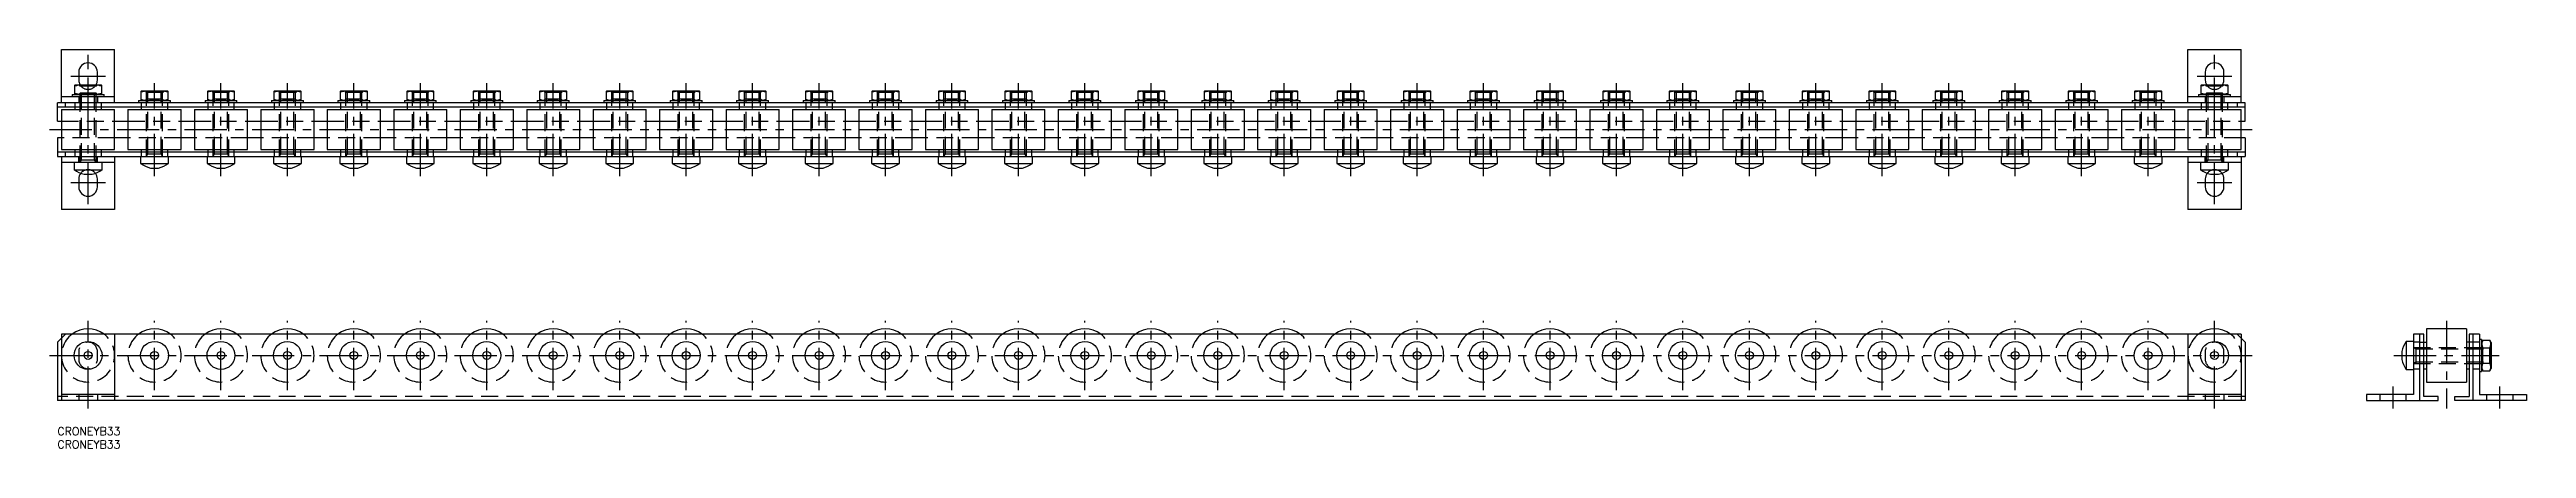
# Model space of a CAD drawing. Extents: x -3 to 929, y -8 to 142.
import ezdxf

# ---------------------------------------------------------------- set-up
doc = ezdxf.new("R2010")
doc.units = 0
doc.header["$LTSCALE"] = 0.5
doc.linetypes.add('CENTER', pattern=[50.8, 31.75, -6.35, 6.35, -6.35])
doc.linetypes.add('DASHED', pattern=[19.05, 12.7, -6.35])
for name, color, linetype in [('MSM_CENTER', 1, 'CENTER'), ('MSM_CONTINUOUS', 7, 'CONTINUOUS'), ('MSM_DASHED', 4, 'DASHED'), ('MSM_PART_NUMBER', 7, 'CONTINUOUS')]:
    doc.layers.add(name, color=color, linetype=linetype)
doc.styles.get("Standard").update_dxf_attribs({"font": 'txt.shx', "height": 3, "bigfont": 'bigfont.shx'})

# ---------------------------------------------------------------- blocks, each defined once
blk = doc.blocks.new('*U45')
at = {"layer": 'MSM_PART_NUMBER'}
blk.add_text('CRONEYB33', height=3, dxfattribs=at).set_placement((0, -3))
blk = doc.blocks.new('*U46')
at = {"layer": 'MSM_PART_NUMBER'}
blk.add_text('CRONEYB33', height=3, dxfattribs=at).set_placement((0, -8))

msp = doc.modelspace()

# ---------------------------------------------------------------- linework, layer by layer
at = {"layer": 'MSM_CENTER'}
for p, q in [((11.5, 83.91), (11.5, 140.11)), ((811.5, 83.91), (811.5, 140.11)), ((5, 132.11), (18, 132.11)), ((805, 132.11), (818, 132.11)), ((36.5, 94.51), (36.5, 129.51)), ((61.5, 94.51), (61.5, 129.51)), ((86.5, 94.51), (86.5, 129.51)), ((111.5, 94.51), (111.5, 129.51)), ((136.5, 94.51), (136.5, 129.51)), ((161.5, 94.51), (161.5, 129.51)), ((186.5, 94.51), (186.5, 129.51)), ((211.5, 94.51), (211.5, 129.51)), ((236.5, 94.51), (236.5, 129.51)), ((261.5, 94.51), (261.5, 129.51)), ((286.5, 94.51), (286.5, 129.51)), ((311.5, 94.51), (311.5, 129.51)), ((336.5, 94.51), (336.5, 129.51)), ((361.5, 94.51), (361.5, 129.51)), ((386.5, 94.51), (386.5, 129.51)), ((411.5, 94.51), (411.5, 129.51)), ((436.5, 94.51), (436.5, 129.51)), ((461.5, 94.51), (461.5, 129.51)), ((486.5, 94.51), (486.5, 129.51)), ((511.5, 94.51), (511.5, 129.51)), ((536.5, 94.51), (536.5, 129.51)), ((561.5, 94.51), (561.5, 129.51)), ((586.5, 94.51), (586.5, 129.51)), ((611.5, 94.51), (611.5, 129.51)), ((636.5, 94.51), (636.5, 129.51)), ((661.5, 94.51), (661.5, 129.51)), ((686.5, 94.51), (686.5, 129.51)), ((711.5, 94.51), (711.5, 129.51)), ((736.5, 94.51), (736.5, 129.51)), ((761.5, 94.51), (761.5, 129.51)), ((786.5, 94.51), (786.5, 129.51)), ((-3, 112.01), (826, 112.01)), ((18, 91.91), (5, 91.91)), ((818, 91.91), (805, 91.91)), ((11.5, 7), (11.5, 40)), ((36.5, 14), (36.5, 40)), ((61.5, 14), (61.5, 40)), ((86.5, 14), (86.5, 40)), ((111.5, 14), (111.5, 40)), ((136.5, 14), (136.5, 40)), ((161.5, 14), (161.5, 40)), ((186.5, 14), (186.5, 40)), ((211.5, 14), (211.5, 40)), ((236.5, 14), (236.5, 40)), ((261.5, 14), (261.5, 40)), ((286.5, 14), (286.5, 40)), ((311.5, 14), (311.5, 40)), ((336.5, 14), (336.5, 40)), ((361.5, 14), (361.5, 40)), ((386.5, 14), (386.5, 40)), ((411.5, 14), (411.5, 40)), ((436.5, 14), (436.5, 40)), ((461.5, 14), (461.5, 40)), ((486.5, 14), (486.5, 40)), ((511.5, 14), (511.5, 40)), ((536.5, 14), (536.5, 40)), ((561.5, 14), (561.5, 40)), ((586.5, 14), (586.5, 40)), ((611.5, 14), (611.5, 40)), ((636.5, 14), (636.5, 40)), ((661.5, 14), (661.5, 40)), ((686.5, 14), (686.5, 40)), ((711.5, 14), (711.5, 40)), ((736.5, 14), (736.5, 40)), ((761.5, 14), (761.5, 40)), ((786.5, 14), (786.5, 40)), ((811.5, 7), (811.5, 40)), ((898.74, 40), (898.74, 7)), ((-3, 27), (826, 27)), ((878.94, 27), (918.54, 27)), ((878.64, 7), (878.64, 15.3)), ((918.84, 7), (918.84, 15.3))]:
    msp.add_line(p, q, dxfattribs=at)
at = {"layer": 'MSM_CONTINUOUS'}
for p, q in [((1.5, 122.11), (1.5, 142.11)), ((1.5, 142.11), (21.5, 142.11)), ((21.5, 122.11), (21.5, 142.11)), ((801.5, 122.11), (801.5, 142.11)), ((801.5, 142.11), (821.5, 142.11)), ((821.5, 122.11), (821.5, 142.11)), ((8, 133.61), (8, 130.61)), ((15, 130.61), (15, 133.61)), ((808, 133.61), (808, 130.61)), ((815, 130.61), (815, 133.61)), ((0, 115.11), (0, 122.11)), ((823, 122.11), (0, 122.11)), ((1.5, 124.41), (21.5, 124.41)), ((3, 120.51), (3, 122.11)), ((5.5, 125.21), (5.5, 124.41)), ((5.5, 125.21), (17.5, 125.21)), ((6.6, 128.81), (6.5, 128.75)), ((6.5, 125.27), (6.5, 128.75)), ((6.5, 125.27), (6.6, 125.21)), ((6.6, 128.81), (16.4, 128.81)), ((11.5, 125.72), (11.5, 128.31)), ((16.5, 128.75), (16.4, 128.81)), ((16.4, 125.21), (16.5, 125.27)), ((16.5, 128.75), (16.5, 125.27)), ((17.5, 124.41), (17.5, 125.21)), ((30.5, 122.91), (30.5, 122.11)), ((30.5, 122.91), (42.5, 122.91)), ((31.6, 126.51), (31.5, 126.45)), ((31.5, 122.97), (31.5, 126.45)), ((31.5, 122.97), (31.6, 122.91)), ((31.6, 126.51), (41.4, 126.51)), ((36.5, 123.42), (36.5, 126.01)), ((41.5, 126.45), (41.4, 126.51)), ((41.4, 122.91), (41.5, 122.97)), ((41.5, 126.45), (41.5, 122.97)), ((42.5, 122.11), (42.5, 122.91)), ((55.5, 122.91), (55.5, 122.11)), ((55.5, 122.91), (67.5, 122.91)), ((56.6, 126.51), (56.5, 126.45)), ((56.5, 122.97), (56.5, 126.45)), ((56.5, 122.97), (56.6, 122.91)), ((56.6, 126.51), (66.4, 126.51)), ((61.5, 123.42), (61.5, 126.01)), ((66.5, 126.45), (66.4, 126.51)), ((66.4, 122.91), (66.5, 122.97)), ((66.5, 126.45), (66.5, 122.97)), ((67.5, 122.11), (67.5, 122.91)), ((80.5, 122.91), (80.5, 122.11)), ((80.5, 122.91), (92.5, 122.91)), ((81.6, 126.51), (81.5, 126.45)), ((81.5, 122.97), (81.5, 126.45)), ((81.5, 122.97), (81.6, 122.91)), ((81.6, 126.51), (91.4, 126.51)), ((86.5, 123.42), (86.5, 126.01)), ((91.5, 126.45), (91.4, 126.51)), ((91.4, 122.91), (91.5, 122.97)), ((91.5, 126.45), (91.5, 122.97)), ((92.5, 122.11), (92.5, 122.91)), ((105.5, 122.91), (105.5, 122.11)), ((105.5, 122.91), (117.5, 122.91)), ((106.6, 126.51), (106.5, 126.45)), ((106.5, 122.97), (106.5, 126.45)), ((106.5, 122.97), (106.6, 122.91)), ((106.6, 126.51), (116.4, 126.51)), ((111.5, 123.42), (111.5, 126.01)), ((116.5, 126.45), (116.4, 126.51)), ((116.4, 122.91), (116.5, 122.97)), ((116.5, 126.45), (116.5, 122.97)), ((117.5, 122.11), (117.5, 122.91)), ((130.5, 122.91), (130.5, 122.11)), ((130.5, 122.91), (142.5, 122.91)), ((131.6, 126.51), (131.5, 126.45)), ((131.5, 122.97), (131.5, 126.45)), ((131.5, 122.97), (131.6, 122.91)), ((131.6, 126.51), (141.4, 126.51)), ((136.5, 123.42), (136.5, 126.01)), ((141.5, 126.45), (141.4, 126.51)), ((141.4, 122.91), (141.5, 122.97)), ((141.5, 126.45), (141.5, 122.97)), ((142.5, 122.11), (142.5, 122.91)), ((155.5, 122.91), (155.5, 122.11)), ((155.5, 122.91), (167.5, 122.91)), ((156.6, 126.51), (156.5, 126.45)), ((156.5, 122.97), (156.5, 126.45)), ((156.5, 122.97), (156.6, 122.91)), ((156.6, 126.51), (166.4, 126.51)), ((161.5, 123.42), (161.5, 126.01)), ((166.5, 126.45), (166.4, 126.51)), ((166.4, 122.91), (166.5, 122.97)), ((166.5, 126.45), (166.5, 122.97)), ((167.5, 122.11), (167.5, 122.91)), ((180.5, 122.91), (180.5, 122.11)), ((180.5, 122.91), (192.5, 122.91)), ((181.6, 126.51), (181.5, 126.45)), ((181.5, 122.97), (181.5, 126.45)), ((181.5, 122.97), (181.6, 122.91)), ((181.6, 126.51), (191.4, 126.51)), ((186.5, 123.42), (186.5, 126.01)), ((191.5, 126.45), (191.4, 126.51)), ((191.4, 122.91), (191.5, 122.97)), ((191.5, 126.45), (191.5, 122.97)), ((192.5, 122.11), (192.5, 122.91)), ((205.5, 122.91), (205.5, 122.11)), ((205.5, 122.91), (217.5, 122.91)), ((206.6, 126.51), (206.5, 126.45)), ((206.5, 122.97), (206.5, 126.45)), ((206.5, 122.97), (206.6, 122.91)), ((206.6, 126.51), (216.4, 126.51)), ((211.5, 123.42), (211.5, 126.01)), ((216.5, 126.45), (216.4, 126.51)), ((216.4, 122.91), (216.5, 122.97)), ((216.5, 126.45), (216.5, 122.97)), ((217.5, 122.11), (217.5, 122.91)), ((230.5, 122.91), (230.5, 122.11)), ((230.5, 122.91), (242.5, 122.91)), ((231.6, 126.51), (231.5, 126.45)), ((231.5, 122.97), (231.5, 126.45)), ((231.5, 122.97), (231.6, 122.91)), ((231.6, 126.51), (241.4, 126.51)), ((236.5, 123.42), (236.5, 126.01)), ((241.5, 126.45), (241.4, 126.51)), ((241.4, 122.91), (241.5, 122.97)), ((241.5, 126.45), (241.5, 122.97)), ((242.5, 122.11), (242.5, 122.91)), ((255.5, 122.91), (255.5, 122.11)), ((255.5, 122.91), (267.5, 122.91)), ((256.6, 126.51), (256.5, 126.45)), ((256.5, 122.97), (256.5, 126.45)), ((256.5, 122.97), (256.6, 122.91)), ((256.6, 126.51), (266.4, 126.51)), ((261.5, 123.42), (261.5, 126.01)), ((266.5, 126.45), (266.4, 126.51)), ((266.4, 122.91), (266.5, 122.97)), ((266.5, 126.45), (266.5, 122.97)), ((267.5, 122.11), (267.5, 122.91)), ((280.5, 122.91), (280.5, 122.11)), ((280.5, 122.91), (292.5, 122.91)), ((281.6, 126.51), (281.5, 126.45)), ((281.5, 122.97), (281.5, 126.45)), ((281.5, 122.97), (281.6, 122.91)), ((281.6, 126.51), (291.4, 126.51)), ((286.5, 123.42), (286.5, 126.01)), ((291.5, 126.45), (291.4, 126.51)), ((291.4, 122.91), (291.5, 122.97)), ((291.5, 126.45), (291.5, 122.97)), ((292.5, 122.11), (292.5, 122.91)), ((305.5, 122.91), (305.5, 122.11)), ((305.5, 122.91), (317.5, 122.91)), ((306.6, 126.51), (306.5, 126.45)), ((306.5, 122.97), (306.5, 126.45)), ((306.5, 122.97), (306.6, 122.91)), ((306.6, 126.51), (316.4, 126.51)), ((311.5, 123.42), (311.5, 126.01)), ((316.5, 126.45), (316.4, 126.51)), ((316.4, 122.91), (316.5, 122.97)), ((316.5, 126.45), (316.5, 122.97)), ((317.5, 122.11), (317.5, 122.91)), ((330.5, 122.91), (330.5, 122.11)), ((330.5, 122.91), (342.5, 122.91)), ((331.6, 126.51), (331.5, 126.45)), ((331.5, 122.97), (331.5, 126.45)), ((331.5, 122.97), (331.6, 122.91)), ((331.6, 126.51), (341.4, 126.51)), ((336.5, 123.42), (336.5, 126.01)), ((341.5, 126.45), (341.4, 126.51)), ((341.4, 122.91), (341.5, 122.97)), ((341.5, 126.45), (341.5, 122.97)), ((342.5, 122.11), (342.5, 122.91)), ((355.5, 122.91), (355.5, 122.11)), ((355.5, 122.91), (367.5, 122.91)), ((356.6, 126.51), (356.5, 126.45)), ((356.5, 122.97), (356.5, 126.45)), ((356.5, 122.97), (356.6, 122.91)), ((356.6, 126.51), (366.4, 126.51)), ((361.5, 123.42), (361.5, 126.01)), ((366.5, 126.45), (366.4, 126.51)), ((366.4, 122.91), (366.5, 122.97)), ((366.5, 126.45), (366.5, 122.97)), ((367.5, 122.11), (367.5, 122.91)), ((380.5, 122.91), (380.5, 122.11)), ((380.5, 122.91), (392.5, 122.91)), ((381.6, 126.51), (381.5, 126.45)), ((381.5, 122.97), (381.5, 126.45)), ((381.5, 122.97), (381.6, 122.91)), ((381.6, 126.51), (391.4, 126.51)), ((386.5, 123.42), (386.5, 126.01)), ((391.5, 126.45), (391.4, 126.51)), ((391.4, 122.91), (391.5, 122.97)), ((391.5, 126.45), (391.5, 122.97)), ((392.5, 122.11), (392.5, 122.91)), ((405.5, 122.91), (405.5, 122.11)), ((405.5, 122.91), (417.5, 122.91)), ((406.6, 126.51), (406.5, 126.45)), ((406.5, 122.97), (406.5, 126.45)), ((406.5, 122.97), (406.6, 122.91)), ((406.6, 126.51), (416.4, 126.51)), ((411.5, 123.42), (411.5, 126.01)), ((416.5, 126.45), (416.4, 126.51)), ((416.4, 122.91), (416.5, 122.97)), ((416.5, 126.45), (416.5, 122.97)), ((417.5, 122.11), (417.5, 122.91)), ((430.5, 122.91), (430.5, 122.11)), ((430.5, 122.91), (442.5, 122.91)), ((431.6, 126.51), (431.5, 126.45)), ((431.5, 122.97), (431.5, 126.45)), ((431.5, 122.97), (431.6, 122.91)), ((431.6, 126.51), (441.4, 126.51)), ((436.5, 123.42), (436.5, 126.01)), ((441.5, 126.45), (441.4, 126.51)), ((441.4, 122.91), (441.5, 122.97)), ((441.5, 126.45), (441.5, 122.97)), ((442.5, 122.11), (442.5, 122.91)), ((455.5, 122.91), (455.5, 122.11)), ((455.5, 122.91), (467.5, 122.91)), ((456.6, 126.51), (456.5, 126.45)), ((456.5, 122.97), (456.5, 126.45)), ((456.5, 122.97), (456.6, 122.91)), ((456.6, 126.51), (466.4, 126.51)), ((461.5, 123.42), (461.5, 126.01)), ((466.5, 126.45), (466.4, 126.51)), ((466.4, 122.91), (466.5, 122.97)), ((466.5, 126.45), (466.5, 122.97)), ((467.5, 122.11), (467.5, 122.91)), ((480.5, 122.91), (480.5, 122.11)), ((480.5, 122.91), (492.5, 122.91)), ((481.6, 126.51), (481.5, 126.45)), ((481.5, 122.97), (481.5, 126.45)), ((481.5, 122.97), (481.6, 122.91)), ((481.6, 126.51), (491.4, 126.51)), ((486.5, 123.42), (486.5, 126.01)), ((491.5, 126.45), (491.4, 126.51)), ((491.4, 122.91), (491.5, 122.97)), ((491.5, 126.45), (491.5, 122.97)), ((492.5, 122.11), (492.5, 122.91)), ((505.5, 122.91), (505.5, 122.11)), ((505.5, 122.91), (517.5, 122.91)), ((506.6, 126.51), (506.5, 126.45)), ((506.5, 122.97), (506.5, 126.45)), ((506.5, 122.97), (506.6, 122.91)), ((506.6, 126.51), (516.4, 126.51)), ((511.5, 123.42), (511.5, 126.01)), ((516.5, 126.45), (516.4, 126.51)), ((516.4, 122.91), (516.5, 122.97)), ((516.5, 126.45), (516.5, 122.97)), ((517.5, 122.11), (517.5, 122.91)), ((530.5, 122.91), (530.5, 122.11)), ((530.5, 122.91), (542.5, 122.91)), ((531.6, 126.51), (531.5, 126.45)), ((531.5, 122.97), (531.5, 126.45)), ((531.5, 122.97), (531.6, 122.91)), ((531.6, 126.51), (541.4, 126.51)), ((536.5, 123.42), (536.5, 126.01)), ((541.5, 126.45), (541.4, 126.51)), ((541.4, 122.91), (541.5, 122.97)), ((541.5, 126.45), (541.5, 122.97)), ((542.5, 122.11), (542.5, 122.91)), ((555.5, 122.91), (555.5, 122.11)), ((555.5, 122.91), (567.5, 122.91)), ((556.6, 126.51), (556.5, 126.45)), ((556.5, 122.97), (556.5, 126.45)), ((556.5, 122.97), (556.6, 122.91)), ((556.6, 126.51), (566.4, 126.51)), ((561.5, 123.42), (561.5, 126.01)), ((566.5, 126.45), (566.4, 126.51)), ((566.4, 122.91), (566.5, 122.97)), ((566.5, 126.45), (566.5, 122.97)), ((567.5, 122.11), (567.5, 122.91)), ((580.5, 122.91), (580.5, 122.11)), ((580.5, 122.91), (592.5, 122.91)), ((581.6, 126.51), (581.5, 126.45)), ((581.5, 122.97), (581.5, 126.45)), ((581.5, 122.97), (581.6, 122.91)), ((581.6, 126.51), (591.4, 126.51)), ((586.5, 123.42), (586.5, 126.01)), ((591.5, 126.45), (591.4, 126.51)), ((591.4, 122.91), (591.5, 122.97)), ((591.5, 126.45), (591.5, 122.97)), ((592.5, 122.11), (592.5, 122.91)), ((605.5, 122.91), (605.5, 122.11)), ((605.5, 122.91), (617.5, 122.91)), ((606.6, 126.51), (606.5, 126.45)), ((606.5, 122.97), (606.5, 126.45)), ((606.5, 122.97), (606.6, 122.91)), ((606.6, 126.51), (616.4, 126.51)), ((611.5, 123.42), (611.5, 126.01)), ((616.5, 126.45), (616.4, 126.51)), ((616.4, 122.91), (616.5, 122.97)), ((616.5, 126.45), (616.5, 122.97)), ((617.5, 122.11), (617.5, 122.91)), ((630.5, 122.91), (630.5, 122.11)), ((630.5, 122.91), (642.5, 122.91)), ((631.6, 126.51), (631.5, 126.45)), ((631.5, 122.97), (631.5, 126.45)), ((631.5, 122.97), (631.6, 122.91)), ((631.6, 126.51), (641.4, 126.51)), ((636.5, 123.42), (636.5, 126.01)), ((641.5, 126.45), (641.4, 126.51)), ((641.4, 122.91), (641.5, 122.97)), ((641.5, 126.45), (641.5, 122.97)), ((642.5, 122.11), (642.5, 122.91)), ((655.5, 122.91), (655.5, 122.11)), ((655.5, 122.91), (667.5, 122.91)), ((656.6, 126.51), (656.5, 126.45)), ((656.5, 122.97), (656.5, 126.45)), ((656.5, 122.97), (656.6, 122.91)), ((656.6, 126.51), (666.4, 126.51)), ((661.5, 123.42), (661.5, 126.01)), ((666.5, 126.45), (666.4, 126.51)), ((666.4, 122.91), (666.5, 122.97)), ((666.5, 126.45), (666.5, 122.97)), ((667.5, 122.11), (667.5, 122.91)), ((680.5, 122.91), (680.5, 122.11)), ((680.5, 122.91), (692.5, 122.91)), ((681.6, 126.51), (681.5, 126.45)), ((681.5, 122.97), (681.5, 126.45)), ((681.5, 122.97), (681.6, 122.91)), ((681.6, 126.51), (691.4, 126.51)), ((686.5, 123.42), (686.5, 126.01)), ((691.5, 126.45), (691.4, 126.51)), ((691.4, 122.91), (691.5, 122.97)), ((691.5, 126.45), (691.5, 122.97)), ((692.5, 122.11), (692.5, 122.91)), ((705.5, 122.91), (705.5, 122.11)), ((705.5, 122.91), (717.5, 122.91)), ((706.6, 126.51), (706.5, 126.45)), ((706.5, 122.97), (706.5, 126.45)), ((706.5, 122.97), (706.6, 122.91)), ((706.6, 126.51), (716.4, 126.51)), ((711.5, 123.42), (711.5, 126.01)), ((716.5, 126.45), (716.4, 126.51)), ((716.4, 122.91), (716.5, 122.97)), ((716.5, 126.45), (716.5, 122.97)), ((717.5, 122.11), (717.5, 122.91)), ((730.5, 122.91), (730.5, 122.11)), ((730.5, 122.91), (742.5, 122.91)), ((731.6, 126.51), (731.5, 126.45)), ((731.5, 122.97), (731.5, 126.45)), ((731.5, 122.97), (731.6, 122.91)), ((731.6, 126.51), (741.4, 126.51)), ((736.5, 123.42), (736.5, 126.01)), ((741.5, 126.45), (741.4, 126.51)), ((741.4, 122.91), (741.5, 122.97)), ((741.5, 126.45), (741.5, 122.97)), ((742.5, 122.11), (742.5, 122.91)), ((755.5, 122.91), (755.5, 122.11)), ((755.5, 122.91), (767.5, 122.91)), ((756.6, 126.51), (756.5, 126.45)), ((756.5, 122.97), (756.5, 126.45)), ((756.5, 122.97), (756.6, 122.91)), ((756.6, 126.51), (766.4, 126.51)), ((761.5, 123.42), (761.5, 126.01)), ((766.5, 126.45), (766.4, 126.51)), ((766.4, 122.91), (766.5, 122.97)), ((766.5, 126.45), (766.5, 122.97)), ((767.5, 122.11), (767.5, 122.91)), ((780.5, 122.91), (780.5, 122.11)), ((780.5, 122.91), (792.5, 122.91)), ((781.6, 126.51), (781.5, 126.45)), ((781.5, 122.97), (781.5, 126.45)), ((781.5, 122.97), (781.6, 122.91)), ((781.6, 126.51), (791.4, 126.51)), ((786.5, 123.42), (786.5, 126.01)), ((791.5, 126.45), (791.4, 126.51)), ((791.4, 122.91), (791.5, 122.97)), ((791.5, 126.45), (791.5, 122.97)), ((792.5, 122.11), (792.5, 122.91)), ((801.5, 124.41), (821.5, 124.41)), ((805.5, 125.21), (805.5, 124.41)), ((805.5, 125.21), (817.5, 125.21)), ((806.6, 128.81), (806.5, 128.75)), ((806.5, 125.27), (806.5, 128.75)), ((806.5, 125.27), (806.6, 125.21)), ((806.6, 128.81), (816.4, 128.81)), ((811.5, 125.72), (811.5, 128.31)), ((816.5, 128.75), (816.4, 128.81)), ((816.4, 125.21), (816.5, 125.27)), ((816.5, 128.75), (816.5, 125.27)), ((817.5, 124.41), (817.5, 125.21)), ((820, 122.11), (820, 120.51)), ((823, 115.11), (823, 122.11)), ((0, 120.51), (823, 120.51)), ((0, 115.11), (1.5, 115.11)), ((1.5, 119.51), (1.5, 104.51)), ((1.5, 119.51), (21.5, 119.51)), ((6.5, 120.51), (6.5, 119.51)), ((16.5, 119.51), (16.5, 120.51)), ((21.5, 104.51), (21.5, 119.51)), ((21.5, 115.11), (26.5, 115.11)), ((26.5, 119.51), (26.5, 104.51)), ((26.5, 119.51), (46.5, 119.51)), ((31.5, 120.51), (31.5, 119.51)), ((41.5, 119.51), (41.5, 120.51)), ((46.5, 104.51), (46.5, 119.51)), ((46.5, 115.11), (51.5, 115.11)), ((51.5, 119.51), (51.5, 104.51)), ((51.5, 119.51), (71.5, 119.51)), ((56.5, 120.51), (56.5, 119.51)), ((66.5, 119.51), (66.5, 120.51)), ((71.5, 104.51), (71.5, 119.51)), ((71.5, 115.11), (76.5, 115.11)), ((76.5, 119.51), (76.5, 104.51)), ((76.5, 119.51), (96.5, 119.51)), ((81.5, 120.51), (81.5, 119.51)), ((91.5, 119.51), (91.5, 120.51)), ((96.5, 104.51), (96.5, 119.51)), ((96.5, 115.11), (101.5, 115.11)), ((101.5, 119.51), (101.5, 104.51)), ((101.5, 119.51), (121.5, 119.51)), ((106.5, 120.51), (106.5, 119.51)), ((116.5, 119.51), (116.5, 120.51)), ((121.5, 104.51), (121.5, 119.51)), ((121.5, 115.11), (126.5, 115.11)), ((126.5, 119.51), (126.5, 104.51)), ((126.5, 119.51), (146.5, 119.51)), ((131.5, 120.51), (131.5, 119.51)), ((141.5, 119.51), (141.5, 120.51)), ((146.5, 104.51), (146.5, 119.51)), ((146.5, 115.11), (151.5, 115.11)), ((151.5, 119.51), (151.5, 104.51)), ((151.5, 119.51), (171.5, 119.51)), ((156.5, 120.51), (156.5, 119.51)), ((166.5, 119.51), (166.5, 120.51)), ((171.5, 104.51), (171.5, 119.51)), ((171.5, 115.11), (176.5, 115.11)), ((176.5, 119.51), (176.5, 104.51)), ((176.5, 119.51), (196.5, 119.51)), ((181.5, 120.51), (181.5, 119.51)), ((191.5, 119.51), (191.5, 120.51)), ((196.5, 104.51), (196.5, 119.51)), ((196.5, 115.11), (201.5, 115.11)), ((201.5, 119.51), (201.5, 104.51)), ((201.5, 119.51), (221.5, 119.51)), ((206.5, 120.51), (206.5, 119.51)), ((216.5, 119.51), (216.5, 120.51)), ((221.5, 104.51), (221.5, 119.51)), ((221.5, 115.11), (226.5, 115.11)), ((226.5, 119.51), (226.5, 104.51)), ((226.5, 119.51), (246.5, 119.51)), ((231.5, 120.51), (231.5, 119.51)), ((241.5, 119.51), (241.5, 120.51)), ((246.5, 104.51), (246.5, 119.51)), ((246.5, 115.11), (251.5, 115.11)), ((251.5, 119.51), (251.5, 104.51)), ((251.5, 119.51), (271.5, 119.51)), ((256.5, 120.51), (256.5, 119.51)), ((266.5, 119.51), (266.5, 120.51)), ((271.5, 104.51), (271.5, 119.51)), ((271.5, 115.11), (276.5, 115.11)), ((276.5, 119.51), (276.5, 104.51)), ((276.5, 119.51), (296.5, 119.51)), ((281.5, 120.51), (281.5, 119.51)), ((291.5, 119.51), (291.5, 120.51)), ((296.5, 104.51), (296.5, 119.51)), ((296.5, 115.11), (301.5, 115.11)), ((301.5, 119.51), (301.5, 104.51)), ((301.5, 119.51), (321.5, 119.51)), ((306.5, 120.51), (306.5, 119.51)), ((316.5, 119.51), (316.5, 120.51)), ((321.5, 104.51), (321.5, 119.51)), ((321.5, 115.11), (326.5, 115.11)), ((326.5, 119.51), (326.5, 104.51)), ((326.5, 119.51), (346.5, 119.51)), ((331.5, 120.51), (331.5, 119.51)), ((341.5, 119.51), (341.5, 120.51)), ((346.5, 104.51), (346.5, 119.51)), ((346.5, 115.11), (351.5, 115.11)), ((351.5, 119.51), (351.5, 104.51)), ((351.5, 119.51), (371.5, 119.51)), ((356.5, 120.51), (356.5, 119.51)), ((366.5, 119.51), (366.5, 120.51)), ((371.5, 104.51), (371.5, 119.51)), ((371.5, 115.11), (376.5, 115.11)), ((376.5, 119.51), (376.5, 104.51)), ((376.5, 119.51), (396.5, 119.51)), ((381.5, 120.51), (381.5, 119.51)), ((391.5, 119.51), (391.5, 120.51)), ((396.5, 104.51), (396.5, 119.51)), ((396.5, 115.11), (401.5, 115.11)), ((401.5, 119.51), (401.5, 104.51)), ((401.5, 119.51), (421.5, 119.51)), ((406.5, 120.51), (406.5, 119.51)), ((416.5, 119.51), (416.5, 120.51)), ((421.5, 104.51), (421.5, 119.51)), ((421.5, 115.11), (426.5, 115.11)), ((426.5, 119.51), (426.5, 104.51)), ((426.5, 119.51), (446.5, 119.51)), ((431.5, 120.51), (431.5, 119.51)), ((441.5, 119.51), (441.5, 120.51)), ((446.5, 104.51), (446.5, 119.51)), ((446.5, 115.11), (451.5, 115.11)), ((451.5, 119.51), (451.5, 104.51)), ((451.5, 119.51), (471.5, 119.51)), ((456.5, 120.51), (456.5, 119.51)), ((466.5, 119.51), (466.5, 120.51)), ((471.5, 104.51), (471.5, 119.51)), ((471.5, 115.11), (476.5, 115.11)), ((476.5, 119.51), (476.5, 104.51)), ((476.5, 119.51), (496.5, 119.51)), ((481.5, 120.51), (481.5, 119.51)), ((491.5, 119.51), (491.5, 120.51)), ((496.5, 104.51), (496.5, 119.51)), ((496.5, 115.11), (501.5, 115.11)), ((501.5, 119.51), (501.5, 104.51)), ((501.5, 119.51), (521.5, 119.51)), ((506.5, 120.51), (506.5, 119.51)), ((516.5, 119.51), (516.5, 120.51)), ((521.5, 104.51), (521.5, 119.51)), ((521.5, 115.11), (526.5, 115.11)), ((526.5, 119.51), (526.5, 104.51)), ((526.5, 119.51), (546.5, 119.51)), ((531.5, 120.51), (531.5, 119.51)), ((541.5, 119.51), (541.5, 120.51)), ((546.5, 104.51), (546.5, 119.51)), ((546.5, 115.11), (551.5, 115.11)), ((551.5, 119.51), (551.5, 104.51)), ((551.5, 119.51), (571.5, 119.51)), ((556.5, 120.51), (556.5, 119.51)), ((566.5, 119.51), (566.5, 120.51)), ((571.5, 104.51), (571.5, 119.51)), ((571.5, 115.11), (576.5, 115.11)), ((576.5, 119.51), (576.5, 104.51)), ((576.5, 119.51), (596.5, 119.51)), ((581.5, 120.51), (581.5, 119.51)), ((591.5, 119.51), (591.5, 120.51)), ((596.5, 104.51), (596.5, 119.51)), ((596.5, 115.11), (601.5, 115.11)), ((601.5, 119.51), (601.5, 104.51)), ((601.5, 119.51), (621.5, 119.51)), ((606.5, 120.51), (606.5, 119.51)), ((616.5, 119.51), (616.5, 120.51)), ((621.5, 104.51), (621.5, 119.51)), ((621.5, 115.11), (626.5, 115.11)), ((626.5, 119.51), (626.5, 104.51)), ((626.5, 119.51), (646.5, 119.51)), ((631.5, 120.51), (631.5, 119.51)), ((641.5, 119.51), (641.5, 120.51)), ((646.5, 104.51), (646.5, 119.51)), ((646.5, 115.11), (651.5, 115.11)), ((651.5, 119.51), (651.5, 104.51)), ((651.5, 119.51), (671.5, 119.51)), ((656.5, 120.51), (656.5, 119.51)), ((666.5, 119.51), (666.5, 120.51)), ((671.5, 104.51), (671.5, 119.51)), ((671.5, 115.11), (676.5, 115.11)), ((676.5, 119.51), (676.5, 104.51)), ((676.5, 119.51), (696.5, 119.51)), ((681.5, 120.51), (681.5, 119.51)), ((691.5, 119.51), (691.5, 120.51)), ((696.5, 104.51), (696.5, 119.51)), ((696.5, 115.11), (701.5, 115.11)), ((701.5, 119.51), (701.5, 104.51)), ((701.5, 119.51), (721.5, 119.51)), ((706.5, 120.51), (706.5, 119.51)), ((716.5, 119.51), (716.5, 120.51)), ((721.5, 104.51), (721.5, 119.51)), ((721.5, 115.11), (726.5, 115.11)), ((726.5, 119.51), (726.5, 104.51)), ((726.5, 119.51), (746.5, 119.51)), ((731.5, 120.51), (731.5, 119.51)), ((741.5, 119.51), (741.5, 120.51)), ((746.5, 104.51), (746.5, 119.51)), ((746.5, 115.11), (751.5, 115.11)), ((751.5, 119.51), (751.5, 104.51)), ((751.5, 119.51), (771.5, 119.51)), ((756.5, 120.51), (756.5, 119.51)), ((766.5, 119.51), (766.5, 120.51)), ((771.5, 104.51), (771.5, 119.51)), ((771.5, 115.11), (776.5, 115.11)), ((776.5, 119.51), (776.5, 104.51)), ((776.5, 119.51), (796.5, 119.51)), ((781.5, 120.51), (781.5, 119.51)), ((791.5, 119.51), (791.5, 120.51)), ((796.5, 104.51), (796.5, 119.51)), ((796.5, 115.11), (801.5, 115.11)), ((801.5, 119.51), (801.5, 104.51)), ((801.5, 119.51), (821.5, 119.51)), ((806.5, 120.51), (806.5, 119.51)), ((816.5, 119.51), (816.5, 120.51)), ((821.5, 104.51), (821.5, 119.51)), ((821.5, 115.11), (823, 115.11)), ((0, 108.91), (0, 101.91)), ((1.5, 108.91), (0, 108.91)), ((823, 103.51), (0, 103.51)), ((1.5, 104.51), (21.5, 104.51)), ((3, 101.91), (3, 103.51)), ((6.5, 104.51), (6.5, 103.51)), ((16.5, 103.51), (16.5, 104.51)), ((26.5, 108.91), (21.5, 108.91)), ((26.5, 104.51), (46.5, 104.51)), ((31.5, 104.51), (31.5, 103.51)), ((41.5, 103.51), (41.5, 104.51)), ((51.5, 108.91), (46.5, 108.91)), ((51.5, 104.51), (71.5, 104.51)), ((56.5, 104.51), (56.5, 103.51)), ((66.5, 103.51), (66.5, 104.51)), ((76.5, 108.91), (71.5, 108.91)), ((76.5, 104.51), (96.5, 104.51)), ((81.5, 104.51), (81.5, 103.51)), ((91.5, 103.51), (91.5, 104.51)), ((101.5, 108.91), (96.5, 108.91)), ((101.5, 104.51), (121.5, 104.51)), ((106.5, 104.51), (106.5, 103.51)), ((116.5, 103.51), (116.5, 104.51)), ((126.5, 108.91), (121.5, 108.91)), ((126.5, 104.51), (146.5, 104.51)), ((131.5, 104.51), (131.5, 103.51)), ((141.5, 103.51), (141.5, 104.51)), ((151.5, 108.91), (146.5, 108.91)), ((151.5, 104.51), (171.5, 104.51)), ((156.5, 104.51), (156.5, 103.51)), ((166.5, 103.51), (166.5, 104.51)), ((176.5, 108.91), (171.5, 108.91)), ((176.5, 104.51), (196.5, 104.51)), ((181.5, 104.51), (181.5, 103.51)), ((191.5, 103.51), (191.5, 104.51)), ((201.5, 108.91), (196.5, 108.91)), ((201.5, 104.51), (221.5, 104.51)), ((206.5, 104.51), (206.5, 103.51)), ((216.5, 103.51), (216.5, 104.51)), ((226.5, 108.91), (221.5, 108.91)), ((226.5, 104.51), (246.5, 104.51)), ((231.5, 104.51), (231.5, 103.51)), ((241.5, 103.51), (241.5, 104.51)), ((251.5, 108.91), (246.5, 108.91)), ((251.5, 104.51), (271.5, 104.51)), ((256.5, 104.51), (256.5, 103.51)), ((266.5, 103.51), (266.5, 104.51)), ((276.5, 108.91), (271.5, 108.91)), ((276.5, 104.51), (296.5, 104.51)), ((281.5, 104.51), (281.5, 103.51)), ((291.5, 103.51), (291.5, 104.51)), ((301.5, 108.91), (296.5, 108.91)), ((301.5, 104.51), (321.5, 104.51)), ((306.5, 104.51), (306.5, 103.51)), ((316.5, 103.51), (316.5, 104.51)), ((326.5, 108.91), (321.5, 108.91)), ((326.5, 104.51), (346.5, 104.51)), ((331.5, 104.51), (331.5, 103.51)), ((341.5, 103.51), (341.5, 104.51)), ((351.5, 108.91), (346.5, 108.91)), ((351.5, 104.51), (371.5, 104.51)), ((356.5, 104.51), (356.5, 103.51)), ((366.5, 103.51), (366.5, 104.51)), ((376.5, 108.91), (371.5, 108.91)), ((376.5, 104.51), (396.5, 104.51)), ((381.5, 104.51), (381.5, 103.51)), ((391.5, 103.51), (391.5, 104.51)), ((401.5, 108.91), (396.5, 108.91)), ((401.5, 104.51), (421.5, 104.51)), ((406.5, 104.51), (406.5, 103.51)), ((416.5, 103.51), (416.5, 104.51)), ((426.5, 108.91), (421.5, 108.91)), ((426.5, 104.51), (446.5, 104.51)), ((431.5, 104.51), (431.5, 103.51)), ((441.5, 103.51), (441.5, 104.51)), ((451.5, 108.91), (446.5, 108.91)), ((451.5, 104.51), (471.5, 104.51)), ((456.5, 104.51), (456.5, 103.51)), ((466.5, 103.51), (466.5, 104.51)), ((476.5, 108.91), (471.5, 108.91)), ((476.5, 104.51), (496.5, 104.51)), ((481.5, 104.51), (481.5, 103.51)), ((491.5, 103.51), (491.5, 104.51)), ((501.5, 108.91), (496.5, 108.91)), ((501.5, 104.51), (521.5, 104.51)), ((506.5, 104.51), (506.5, 103.51)), ((516.5, 103.51), (516.5, 104.51)), ((526.5, 108.91), (521.5, 108.91)), ((526.5, 104.51), (546.5, 104.51)), ((531.5, 104.51), (531.5, 103.51)), ((541.5, 103.51), (541.5, 104.51)), ((551.5, 108.91), (546.5, 108.91)), ((551.5, 104.51), (571.5, 104.51)), ((556.5, 104.51), (556.5, 103.51)), ((566.5, 103.51), (566.5, 104.51)), ((576.5, 108.91), (571.5, 108.91)), ((576.5, 104.51), (596.5, 104.51)), ((581.5, 104.51), (581.5, 103.51)), ((591.5, 103.51), (591.5, 104.51)), ((601.5, 108.91), (596.5, 108.91)), ((601.5, 104.51), (621.5, 104.51)), ((606.5, 104.51), (606.5, 103.51)), ((616.5, 103.51), (616.5, 104.51)), ((626.5, 108.91), (621.5, 108.91)), ((626.5, 104.51), (646.5, 104.51)), ((631.5, 104.51), (631.5, 103.51)), ((641.5, 103.51), (641.5, 104.51)), ((651.5, 108.91), (646.5, 108.91)), ((651.5, 104.51), (671.5, 104.51)), ((656.5, 104.51), (656.5, 103.51)), ((666.5, 103.51), (666.5, 104.51)), ((676.5, 108.91), (671.5, 108.91)), ((676.5, 104.51), (696.5, 104.51)), ((681.5, 104.51), (681.5, 103.51)), ((691.5, 103.51), (691.5, 104.51)), ((701.5, 108.91), (696.5, 108.91)), ((701.5, 104.51), (721.5, 104.51)), ((706.5, 104.51), (706.5, 103.51)), ((716.5, 103.51), (716.5, 104.51)), ((726.5, 108.91), (721.5, 108.91)), ((726.5, 104.51), (746.5, 104.51)), ((731.5, 104.51), (731.5, 103.51)), ((741.5, 103.51), (741.5, 104.51)), ((751.5, 108.91), (746.5, 108.91)), ((751.5, 104.51), (771.5, 104.51)), ((756.5, 104.51), (756.5, 103.51)), ((766.5, 103.51), (766.5, 104.51)), ((776.5, 108.91), (771.5, 108.91)), ((776.5, 104.51), (796.5, 104.51)), ((781.5, 104.51), (781.5, 103.51)), ((791.5, 103.51), (791.5, 104.51)), ((801.5, 108.91), (796.5, 108.91)), ((801.5, 104.51), (821.5, 104.51)), ((806.5, 104.51), (806.5, 103.51)), ((816.5, 103.51), (816.5, 104.51)), ((820, 103.51), (820, 101.91)), ((823, 108.91), (821.5, 108.91)), ((823, 108.91), (823, 101.91)), ((0, 101.91), (823, 101.91)), ((1.5, 101.91), (1.5, 81.91)), ((21.5, 99.61), (1.5, 99.61)), ((6.25, 99.61), (6.25, 96.9)), ((6.25, 96.9), (16.75, 96.9)), ((8, 93.41), (8, 90.41)), ((10.01, 95.21), (12.99, 95.21)), ((15, 90.41), (15, 93.41)), ((16.75, 96.9), (16.75, 99.61)), ((21.5, 101.91), (21.5, 81.91)), ((31.25, 101.91), (31.25, 99.2)), ((31.25, 99.2), (41.75, 99.2)), ((35.01, 97.51), (37.99, 97.51)), ((41.75, 99.2), (41.75, 101.91)), ((56.25, 101.91), (56.25, 99.2)), ((56.25, 99.2), (66.75, 99.2)), ((60.01, 97.51), (62.99, 97.51)), ((66.75, 99.2), (66.75, 101.91)), ((81.25, 101.91), (81.25, 99.2)), ((81.25, 99.2), (91.75, 99.2)), ((85.01, 97.51), (87.99, 97.51)), ((91.75, 99.2), (91.75, 101.91)), ((106.25, 101.91), (106.25, 99.2)), ((106.25, 99.2), (116.75, 99.2)), ((110.01, 97.51), (112.99, 97.51)), ((116.75, 99.2), (116.75, 101.91)), ((131.25, 101.91), (131.25, 99.2)), ((131.25, 99.2), (141.75, 99.2)), ((135.01, 97.51), (137.99, 97.51)), ((141.75, 99.2), (141.75, 101.91)), ((156.25, 101.91), (156.25, 99.2)), ((156.25, 99.2), (166.75, 99.2)), ((160.01, 97.51), (162.99, 97.51)), ((166.75, 99.2), (166.75, 101.91)), ((181.25, 101.91), (181.25, 99.2)), ((181.25, 99.2), (191.75, 99.2)), ((185.01, 97.51), (187.99, 97.51)), ((191.75, 99.2), (191.75, 101.91)), ((206.25, 101.91), (206.25, 99.2)), ((206.25, 99.2), (216.75, 99.2)), ((210.01, 97.51), (212.99, 97.51)), ((216.75, 99.2), (216.75, 101.91)), ((231.25, 101.91), (231.25, 99.2)), ((231.25, 99.2), (241.75, 99.2)), ((235.01, 97.51), (237.99, 97.51)), ((241.75, 99.2), (241.75, 101.91)), ((256.25, 101.91), (256.25, 99.2)), ((256.25, 99.2), (266.75, 99.2)), ((260.01, 97.51), (262.99, 97.51)), ((266.75, 99.2), (266.75, 101.91)), ((281.25, 101.91), (281.25, 99.2)), ((281.25, 99.2), (291.75, 99.2)), ((285.01, 97.51), (287.99, 97.51)), ((291.75, 99.2), (291.75, 101.91)), ((306.25, 101.91), (306.25, 99.2)), ((306.25, 99.2), (316.75, 99.2)), ((310.01, 97.51), (312.99, 97.51)), ((316.75, 99.2), (316.75, 101.91)), ((331.25, 101.91), (331.25, 99.2)), ((331.25, 99.2), (341.75, 99.2)), ((335.01, 97.51), (337.99, 97.51)), ((341.75, 99.2), (341.75, 101.91)), ((356.25, 101.91), (356.25, 99.2)), ((356.25, 99.2), (366.75, 99.2)), ((360.01, 97.51), (362.99, 97.51)), ((366.75, 99.2), (366.75, 101.91)), ((381.25, 101.91), (381.25, 99.2)), ((381.25, 99.2), (391.75, 99.2)), ((385.01, 97.51), (387.99, 97.51)), ((391.75, 99.2), (391.75, 101.91)), ((406.25, 101.91), (406.25, 99.2)), ((406.25, 99.2), (416.75, 99.2)), ((410.01, 97.51), (412.99, 97.51)), ((416.75, 99.2), (416.75, 101.91)), ((431.25, 101.91), (431.25, 99.2)), ((431.25, 99.2), (441.75, 99.2)), ((435.01, 97.51), (437.99, 97.51)), ((441.75, 99.2), (441.75, 101.91)), ((456.25, 101.91), (456.25, 99.2)), ((456.25, 99.2), (466.75, 99.2)), ((460.01, 97.51), (462.99, 97.51)), ((466.75, 99.2), (466.75, 101.91)), ((481.25, 101.91), (481.25, 99.2)), ((481.25, 99.2), (491.75, 99.2)), ((485.01, 97.51), (487.99, 97.51)), ((491.75, 99.2), (491.75, 101.91)), ((506.25, 101.91), (506.25, 99.2)), ((506.25, 99.2), (516.75, 99.2)), ((510.01, 97.51), (512.99, 97.51)), ((516.75, 99.2), (516.75, 101.91)), ((531.25, 101.91), (531.25, 99.2)), ((531.25, 99.2), (541.75, 99.2)), ((535.01, 97.51), (537.99, 97.51)), ((541.75, 99.2), (541.75, 101.91)), ((556.25, 101.91), (556.25, 99.2)), ((556.25, 99.2), (566.75, 99.2)), ((560.01, 97.51), (562.99, 97.51)), ((566.75, 99.2), (566.75, 101.91)), ((581.25, 101.91), (581.25, 99.2)), ((581.25, 99.2), (591.75, 99.2)), ((585.01, 97.51), (587.99, 97.51)), ((591.75, 99.2), (591.75, 101.91)), ((606.25, 101.91), (606.25, 99.2)), ((606.25, 99.2), (616.75, 99.2)), ((610.01, 97.51), (612.99, 97.51)), ((616.75, 99.2), (616.75, 101.91)), ((631.25, 101.91), (631.25, 99.2)), ((631.25, 99.2), (641.75, 99.2)), ((635.01, 97.51), (637.99, 97.51)), ((641.75, 99.2), (641.75, 101.91)), ((656.25, 101.91), (656.25, 99.2)), ((656.25, 99.2), (666.75, 99.2)), ((660.01, 97.51), (662.99, 97.51)), ((666.75, 99.2), (666.75, 101.91)), ((681.25, 101.91), (681.25, 99.2)), ((681.25, 99.2), (691.75, 99.2)), ((685.01, 97.51), (687.99, 97.51)), ((691.75, 99.2), (691.75, 101.91)), ((706.25, 101.91), (706.25, 99.2)), ((706.25, 99.2), (716.75, 99.2)), ((710.01, 97.51), (712.99, 97.51)), ((716.75, 99.2), (716.75, 101.91)), ((731.25, 101.91), (731.25, 99.2)), ((731.25, 99.2), (741.75, 99.2)), ((735.01, 97.51), (737.99, 97.51)), ((741.75, 99.2), (741.75, 101.91)), ((756.25, 101.91), (756.25, 99.2)), ((756.25, 99.2), (766.75, 99.2)), ((760.01, 97.51), (762.99, 97.51)), ((766.75, 99.2), (766.75, 101.91)), ((781.25, 101.91), (781.25, 99.2)), ((781.25, 99.2), (791.75, 99.2)), ((785.01, 97.51), (787.99, 97.51)), ((791.75, 99.2), (791.75, 101.91)), ((801.5, 101.91), (801.5, 81.91)), ((821.5, 99.61), (801.5, 99.61)), ((806.25, 99.61), (806.25, 96.9)), ((806.25, 96.9), (816.75, 96.9)), ((808, 93.41), (808, 90.41)), ((810.01, 95.21), (812.99, 95.21)), ((815, 90.41), (815, 93.41)), ((816.75, 96.9), (816.75, 99.61)), ((821.5, 101.91), (821.5, 81.91)), ((21.5, 81.91), (1.5, 81.91)), ((821.5, 81.91), (801.5, 81.91)), ((0, 32), (1.5, 33.5)), ((0, 32), (0, 10)), ((1.5, 35), (1.5, 10)), ((821.5, 35), (1.5, 35)), ((21.5, 35), (21.5, 10)), ((801.5, 35), (801.5, 10)), ((821.5, 35), (821.5, 10)), ((821.5, 33.5), (823, 32)), ((823, 32), (823, 10)), ((881.94, 28.49), (881.94, 25.51)), ((883.63, 32.25), (883.63, 21.75)), ((886.34, 32.25), (883.63, 32.25)), ((890.24, 35), (886.34, 35)), ((886.34, 35), (886.34, 12.3)), ((888.64, 35), (888.64, 10)), ((888.64, 32), (891.24, 32)), ((890.24, 11.6), (890.24, 35)), ((891.24, 37), (891.24, 17)), ((906.24, 37), (891.24, 37)), ((906.24, 37), (906.24, 17)), ((908.84, 32), (906.24, 32)), ((907.24, 35), (907.24, 11.6)), ((911.14, 35), (907.24, 35)), ((908.84, 10), (908.84, 35)), ((911.14, 35), (911.14, 12.3)), ((911.94, 33), (911.14, 33)), ((911.94, 33), (911.94, 21)), ((912.44, 32.77), (911.94, 31.9)), ((912.44, 32.77), (915.03, 32.77)), ((912.44, 29.89), (915.03, 29.89)), ((915.54, 31.9), (915.03, 32.77)), ((915.54, 31.9), (915.54, 22.1)), ((883.63, 21.75), (886.34, 21.75)), ((890.24, 22), (891.24, 22)), ((906.24, 22), (907.24, 22)), ((911.14, 21), (911.94, 21)), ((911.94, 22.1), (912.44, 21.23)), ((912.44, 24.11), (915.03, 24.11)), ((912.44, 21.23), (915.03, 21.23)), ((915.03, 21.23), (915.54, 22.1)), ((823, 10), (0, 10)), ((21.5, 12.3), (1.5, 12.3)), ((821.5, 12.3), (801.5, 12.3)), ((886.34, 12.3), (868.64, 12.3)), ((868.64, 12.3), (868.64, 10)), ((868.64, 10), (895.64, 10)), ((895.64, 11.6), (890.24, 11.6)), ((891.24, 17), (906.24, 17)), ((895.64, 10), (895.64, 11.6)), ((901.84, 11.6), (907.24, 11.6)), ((901.84, 10), (901.84, 11.6)), ((928.84, 10), (901.84, 10)), ((911.14, 12.3), (928.84, 12.3)), ((928.84, 12.3), (928.84, 10))]:
    msp.add_line(p, q, dxfattribs=at)
for centre, radius in [((11.5, 27), 5.25), ((11.5, 27), 1.49), ((36.5, 27), 5.25), ((36.5, 27), 1.49), ((61.5, 27), 5.25), ((61.5, 27), 1.49), ((86.5, 27), 5.25), ((86.5, 27), 1.49), ((111.5, 27), 5.25), ((111.5, 27), 1.49), ((136.5, 27), 5.25), ((136.5, 27), 1.49), ((161.5, 27), 5.25), ((161.5, 27), 1.49), ((186.5, 27), 5.25), ((186.5, 27), 1.49), ((211.5, 27), 5.25), ((211.5, 27), 1.49), ((236.5, 27), 5.25), ((236.5, 27), 1.49), ((261.5, 27), 5.25), ((261.5, 27), 1.49), ((286.5, 27), 5.25), ((286.5, 27), 1.49), ((311.5, 27), 5.25), ((311.5, 27), 1.49), ((336.5, 27), 5.25), ((336.5, 27), 1.49), ((361.5, 27), 5.25), ((361.5, 27), 1.49), ((386.5, 27), 5.25), ((386.5, 27), 1.49), ((411.5, 27), 5.25), ((411.5, 27), 1.49), ((436.5, 27), 5.25), ((436.5, 27), 1.49), ((461.5, 27), 5.25), ((461.5, 27), 1.49), ((486.5, 27), 5.25), ((486.5, 27), 1.49), ((511.5, 27), 5.25), ((511.5, 27), 1.49), ((536.5, 27), 5.25), ((536.5, 27), 1.49), ((561.5, 27), 5.25), ((561.5, 27), 1.49), ((586.5, 27), 5.25), ((586.5, 27), 1.49), ((611.5, 27), 5.25), ((611.5, 27), 1.49), ((636.5, 27), 5.25), ((636.5, 27), 1.49), ((661.5, 27), 5.25), ((661.5, 27), 1.49), ((686.5, 27), 5.25), ((686.5, 27), 1.49), ((711.5, 27), 5.25), ((711.5, 27), 1.49), ((736.5, 27), 5.25), ((736.5, 27), 1.49), ((761.5, 27), 5.25), ((761.5, 27), 1.49), ((786.5, 27), 5.25), ((786.5, 27), 1.49), ((811.5, 27), 5.25), ((811.5, 27), 1.49)]:
    msp.add_circle(centre, radius, dxfattribs=at)
for centre, radius, start, end in [((11.5, 133.61), 3.5, 0, 180), ((11.5, 130.61), 3.5, 180, 210.94972), ((11.5, 130.61), 3.5, 329.05028, 0), ((811.5, 133.61), 3.5, 0, 180), ((811.5, 130.61), 3.5, 180, 210.94972), ((811.5, 130.61), 3.5, 329.05028, 0), ((9, 121.38), 7.37, 70.15922, 109.84078), ((9, 132.64), 7.37, 250.15922, 289.84078), ((14, 121.38), 7.37, 70.15922, 109.84078), ((14, 132.64), 7.37, 250.15922, 289.84078), ((34, 119.08), 7.37, 70.15922, 109.84078), ((34, 130.34), 7.37, 250.15922, 289.84078), ((39, 119.08), 7.37, 70.15922, 109.84078), ((39, 130.34), 7.37, 250.15922, 289.84078), ((59, 119.08), 7.37, 70.15922, 109.84078), ((59, 130.34), 7.37, 250.15922, 289.84078), ((64, 119.08), 7.37, 70.15922, 109.84078), ((64, 130.34), 7.37, 250.15922, 289.84078), ((84, 119.08), 7.37, 70.15922, 109.84078), ((84, 130.34), 7.37, 250.15922, 289.84078), ((89, 119.08), 7.37, 70.15922, 109.84078), ((89, 130.34), 7.37, 250.15922, 289.84078), ((109, 119.08), 7.37, 70.15922, 109.84078), ((109, 130.34), 7.37, 250.15922, 289.84078), ((114, 119.08), 7.37, 70.15922, 109.84078), ((114, 130.34), 7.37, 250.15922, 289.84078), ((134, 119.08), 7.37, 70.15922, 109.84078), ((134, 130.34), 7.37, 250.15922, 289.84078), ((139, 119.08), 7.37, 70.15922, 109.84078), ((139, 130.34), 7.37, 250.15922, 289.84078), ((159, 119.08), 7.37, 70.15922, 109.84078), ((159, 130.34), 7.37, 250.15922, 289.84078), ((164, 119.08), 7.37, 70.15922, 109.84078), ((164, 130.34), 7.37, 250.15922, 289.84078), ((184, 119.08), 7.37, 70.15922, 109.84078), ((184, 130.34), 7.37, 250.15922, 289.84078), ((189, 119.08), 7.37, 70.15922, 109.84078), ((189, 130.34), 7.37, 250.15922, 289.84078), ((209, 119.08), 7.37, 70.15922, 109.84078), ((209, 130.34), 7.37, 250.15922, 289.84078), ((214, 119.08), 7.37, 70.15922, 109.84078), ((214, 130.34), 7.37, 250.15922, 289.84078), ((234, 119.08), 7.37, 70.15922, 109.84078), ((234, 130.34), 7.37, 250.15922, 289.84078), ((239, 119.08), 7.37, 70.15922, 109.84078), ((239, 130.34), 7.37, 250.15922, 289.84078), ((259, 119.08), 7.37, 70.15922, 109.84078), ((259, 130.34), 7.37, 250.15922, 289.84078), ((264, 119.08), 7.37, 70.15922, 109.84078), ((264, 130.34), 7.37, 250.15922, 289.84078), ((284, 119.08), 7.37, 70.15922, 109.84078), ((284, 130.34), 7.37, 250.15922, 289.84078), ((289, 119.08), 7.37, 70.15922, 109.84078), ((289, 130.34), 7.37, 250.15922, 289.84078), ((309, 119.08), 7.37, 70.15922, 109.84078), ((309, 130.34), 7.37, 250.15922, 289.84078), ((314, 119.08), 7.37, 70.15922, 109.84078), ((314, 130.34), 7.37, 250.15922, 289.84078), ((334, 119.08), 7.37, 70.15922, 109.84078), ((334, 130.34), 7.37, 250.15922, 289.84078), ((339, 119.08), 7.37, 70.15922, 109.84078), ((339, 130.34), 7.37, 250.15922, 289.84078), ((359, 119.08), 7.37, 70.15922, 109.84078), ((359, 130.34), 7.37, 250.15922, 289.84078), ((364, 119.08), 7.37, 70.15922, 109.84078), ((364, 130.34), 7.37, 250.15922, 289.84078), ((384, 119.08), 7.37, 70.15922, 109.84078), ((384, 130.34), 7.37, 250.15922, 289.84078), ((389, 119.08), 7.37, 70.15922, 109.84078), ((389, 130.34), 7.37, 250.15922, 289.84078), ((409, 119.08), 7.37, 70.15922, 109.84078), ((409, 130.34), 7.37, 250.15922, 289.84078), ((414, 119.08), 7.37, 70.15922, 109.84078), ((414, 130.34), 7.37, 250.15922, 289.84078), ((434, 119.08), 7.37, 70.15922, 109.84078), ((434, 130.34), 7.37, 250.15922, 289.84078), ((439, 119.08), 7.37, 70.15922, 109.84078), ((439, 130.34), 7.37, 250.15922, 289.84078), ((459, 119.08), 7.37, 70.15922, 109.84078), ((459, 130.34), 7.37, 250.15922, 289.84078), ((464, 119.08), 7.37, 70.15922, 109.84078), ((464, 130.34), 7.37, 250.15922, 289.84078), ((484, 119.08), 7.37, 70.15922, 109.84078), ((484, 130.34), 7.37, 250.15922, 289.84078), ((489, 119.08), 7.37, 70.15922, 109.84078), ((489, 130.34), 7.37, 250.15922, 289.84078), ((509, 119.08), 7.37, 70.15922, 109.84078), ((509, 130.34), 7.37, 250.15922, 289.84078), ((514, 119.08), 7.37, 70.15922, 109.84078), ((514, 130.34), 7.37, 250.15922, 289.84078), ((534, 119.08), 7.37, 70.15922, 109.84078), ((534, 130.34), 7.37, 250.15922, 289.84078), ((539, 119.08), 7.37, 70.15922, 109.84078), ((539, 130.34), 7.37, 250.15922, 289.84078), ((559, 119.08), 7.37, 70.15922, 109.84078), ((559, 130.34), 7.37, 250.15922, 289.84078), ((564, 119.08), 7.37, 70.15922, 109.84078), ((564, 130.34), 7.37, 250.15922, 289.84078), ((584, 119.08), 7.37, 70.15922, 109.84078), ((584, 130.34), 7.37, 250.15922, 289.84078), ((589, 119.08), 7.37, 70.15922, 109.84078), ((589, 130.34), 7.37, 250.15922, 289.84078), ((609, 119.08), 7.37, 70.15922, 109.84078), ((609, 130.34), 7.37, 250.15922, 289.84078), ((614, 119.08), 7.37, 70.15922, 109.84078), ((614, 130.34), 7.37, 250.15922, 289.84078), ((634, 119.08), 7.37, 70.15922, 109.84078), ((634, 130.34), 7.37, 250.15922, 289.84078), ((639, 119.08), 7.37, 70.15922, 109.84078), ((639, 130.34), 7.37, 250.15922, 289.84078), ((659, 119.08), 7.37, 70.15922, 109.84078), ((659, 130.34), 7.37, 250.15922, 289.84078), ((664, 119.08), 7.37, 70.15922, 109.84078), ((664, 130.34), 7.37, 250.15922, 289.84078), ((684, 119.08), 7.37, 70.15922, 109.84078), ((684, 130.34), 7.37, 250.15922, 289.84078), ((689, 119.08), 7.37, 70.15922, 109.84078), ((689, 130.34), 7.37, 250.15922, 289.84078), ((709, 119.08), 7.37, 70.15922, 109.84078), ((709, 130.34), 7.37, 250.15922, 289.84078), ((714, 119.08), 7.37, 70.15922, 109.84078), ((714, 130.34), 7.37, 250.15922, 289.84078), ((734, 119.08), 7.37, 70.15922, 109.84078), ((734, 130.34), 7.37, 250.15922, 289.84078), ((739, 119.08), 7.37, 70.15922, 109.84078), ((739, 130.34), 7.37, 250.15922, 289.84078), ((759, 119.08), 7.37, 70.15922, 109.84078), ((759, 130.34), 7.37, 250.15922, 289.84078), ((764, 119.08), 7.37, 70.15922, 109.84078), ((764, 130.34), 7.37, 250.15922, 289.84078), ((784, 119.08), 7.37, 70.15922, 109.84078), ((784, 130.34), 7.37, 250.15922, 289.84078), ((789, 119.08), 7.37, 70.15922, 109.84078), ((789, 130.34), 7.37, 250.15922, 289.84078), ((809, 121.38), 7.37, 70.15922, 109.84078), ((809, 132.64), 7.37, 250.15922, 289.84078), ((814, 121.38), 7.37, 70.15922, 109.84078), ((814, 132.64), 7.37, 250.15922, 289.84078), ((13.04, 106.95), 12.12, 235.94449, 255.52141), ((11.5, 93.41), 3.5, 141.2477, 180), ((9.96, 106.95), 12.12, 284.47859, 304.05551), ((11.5, 93.41), 3.5, 0, 38.7523), ((38.04, 109.25), 12.12, 235.94449, 255.52141), ((34.96, 109.25), 12.12, 284.47859, 304.05551), ((63.04, 109.25), 12.12, 235.94449, 255.52141), ((59.96, 109.25), 12.12, 284.47859, 304.05551), ((88.04, 109.25), 12.12, 235.94449, 255.52141), ((84.96, 109.25), 12.12, 284.47859, 304.05551), ((113.04, 109.25), 12.12, 235.94449, 255.52141), ((109.96, 109.25), 12.12, 284.47859, 304.05551), ((138.04, 109.25), 12.12, 235.94449, 255.52141), ((134.96, 109.25), 12.12, 284.47859, 304.05551), ((163.04, 109.25), 12.12, 235.94449, 255.52141), ((159.96, 109.25), 12.12, 284.47859, 304.05551), ((188.04, 109.25), 12.12, 235.94449, 255.52141), ((184.96, 109.25), 12.12, 284.47859, 304.05551), ((213.04, 109.25), 12.12, 235.94449, 255.52141), ((209.96, 109.25), 12.12, 284.47859, 304.05551), ((238.04, 109.25), 12.12, 235.94449, 255.52141), ((234.96, 109.25), 12.12, 284.47859, 304.05551), ((263.04, 109.25), 12.12, 235.94449, 255.52141), ((259.96, 109.25), 12.12, 284.47859, 304.05551), ((288.04, 109.25), 12.12, 235.94449, 255.52141), ((284.96, 109.25), 12.12, 284.47859, 304.05551), ((313.04, 109.25), 12.12, 235.94449, 255.52141), ((309.96, 109.25), 12.12, 284.47859, 304.05551), ((338.04, 109.25), 12.12, 235.94449, 255.52141), ((334.96, 109.25), 12.12, 284.47859, 304.05551), ((363.04, 109.25), 12.12, 235.94449, 255.52141), ((359.96, 109.25), 12.12, 284.47859, 304.05551), ((388.04, 109.25), 12.12, 235.94449, 255.52141), ((384.96, 109.25), 12.12, 284.47859, 304.05551), ((413.04, 109.25), 12.12, 235.94449, 255.52141), ((409.96, 109.25), 12.12, 284.47859, 304.05551), ((438.04, 109.25), 12.12, 235.94449, 255.52141), ((434.96, 109.25), 12.12, 284.47859, 304.05551), ((463.04, 109.25), 12.12, 235.94449, 255.52141), ((459.96, 109.25), 12.12, 284.47859, 304.05551), ((488.04, 109.25), 12.12, 235.94449, 255.52141), ((484.96, 109.25), 12.12, 284.47859, 304.05551), ((513.04, 109.25), 12.12, 235.94449, 255.52141), ((509.96, 109.25), 12.12, 284.47859, 304.05551), ((538.04, 109.25), 12.12, 235.94449, 255.52141), ((534.96, 109.25), 12.12, 284.47859, 304.05551), ((563.04, 109.25), 12.12, 235.94449, 255.52141), ((559.96, 109.25), 12.12, 284.47859, 304.05551), ((588.04, 109.25), 12.12, 235.94449, 255.52141), ((584.96, 109.25), 12.12, 284.47859, 304.05551), ((613.04, 109.25), 12.12, 235.94449, 255.52141), ((609.96, 109.25), 12.12, 284.47859, 304.05551), ((638.04, 109.25), 12.12, 235.94449, 255.52141), ((634.96, 109.25), 12.12, 284.47859, 304.05551), ((663.04, 109.25), 12.12, 235.94449, 255.52141), ((659.96, 109.25), 12.12, 284.47859, 304.05551), ((688.04, 109.25), 12.12, 235.94449, 255.52141), ((684.96, 109.25), 12.12, 284.47859, 304.05551), ((713.04, 109.25), 12.12, 235.94449, 255.52141), ((709.96, 109.25), 12.12, 284.47859, 304.05551), ((738.04, 109.25), 12.12, 235.94449, 255.52141), ((734.96, 109.25), 12.12, 284.47859, 304.05551), ((763.04, 109.25), 12.12, 235.94449, 255.52141), ((759.96, 109.25), 12.12, 284.47859, 304.05551), ((788.04, 109.25), 12.12, 235.94449, 255.52141), ((784.96, 109.25), 12.12, 284.47859, 304.05551), ((813.04, 106.95), 12.12, 235.94449, 255.52141), ((811.5, 93.41), 3.5, 141.2477, 180), ((809.96, 106.95), 12.12, 284.47859, 304.05551), ((811.5, 93.41), 3.5, 0, 38.7523), ((11.5, 90.41), 3.5, 180, 0), ((811.5, 90.41), 3.5, 180, 0), ((11.5, 27), 10, 53.1301, 126.8699), ((36.5, 27), 10, 53.1301, 126.8699), ((61.5, 27), 10, 53.1301, 126.8699), ((86.5, 27), 10, 53.1301, 126.8699), ((111.5, 27), 10, 53.1301, 126.8699), ((136.5, 27), 10, 53.1301, 126.8699), ((161.5, 27), 10, 53.1301, 126.8699), ((186.5, 27), 10, 53.1301, 126.8699), ((211.5, 27), 10, 53.1301, 126.8699), ((236.5, 27), 10, 53.1301, 126.8699), ((261.5, 27), 10, 53.1301, 126.8699), ((286.5, 27), 10, 53.1301, 126.8699), ((311.5, 27), 10, 53.1301, 126.8699), ((336.5, 27), 10, 53.1301, 126.8699), ((361.5, 27), 10, 53.1301, 126.8699), ((386.5, 27), 10, 53.1301, 126.8699), ((411.5, 27), 10, 53.1301, 126.8699), ((436.5, 27), 10, 53.1301, 126.8699), ((461.5, 27), 10, 53.1301, 126.8699), ((486.5, 27), 10, 53.1301, 126.8699), ((511.5, 27), 10, 53.1301, 126.8699), ((536.5, 27), 10, 53.1301, 126.8699), ((561.5, 27), 10, 53.1301, 126.8699), ((586.5, 27), 10, 53.1301, 126.8699), ((611.5, 27), 10, 53.1301, 126.8699), ((636.5, 27), 10, 53.1301, 126.8699), ((661.5, 27), 10, 53.1301, 126.8699), ((686.5, 27), 10, 53.1301, 126.8699), ((711.5, 27), 10, 53.1301, 126.8699), ((736.5, 27), 10, 53.1301, 126.8699), ((761.5, 27), 10, 53.1301, 126.8699), ((786.5, 27), 10, 53.1301, 126.8699), ((811.5, 27), 10, 53.1301, 126.8699), ((893.67, 25.46), 12.12, 145.94449, 165.52141), ((914.55, 31.33), 2.56, 154.35735, 214.35735), ((921.6, 27), 9.61, 162.51237, 197.48763), ((912.92, 31.33), 2.56, 325.64265, 25.64265), ((905.87, 27), 9.61, 342.51237, 17.48763), ((893.67, 28.54), 12.12, 194.47859, 214.05551), ((914.55, 22.67), 2.56, 145.64265, 205.64265), ((912.92, 22.67), 2.56, 334.35735, 34.35735)]:
    msp.add_arc(centre, radius, start, end, dxfattribs=at)
at = {"layer": 'MSM_DASHED'}
for p, q in [((6.5, 122.11), (6.5, 120.51)), ((7.96, 128.81), (8.5, 128.27)), ((7.96, 125.21), (8.5, 125.75)), ((8, 124.41), (8, 122.11)), ((9.04, 128.81), (8.5, 128.27)), ((14.5, 128.27), (8.5, 128.27)), ((8.5, 99.61), (8.5, 128.27)), ((14.5, 125.75), (8.5, 125.75)), ((9.04, 100.55), (9.04, 128.81)), ((13.96, 128.81), (14.5, 128.27)), ((13.96, 100.55), (13.96, 128.81)), ((15.04, 128.81), (14.5, 128.27)), ((14.5, 99.61), (14.5, 128.27)), ((15.04, 125.21), (14.5, 125.75)), ((15, 124.41), (15, 122.11)), ((16.5, 120.51), (16.5, 122.11)), ((31.5, 122.11), (31.5, 120.51)), ((32.96, 126.51), (33.5, 125.97)), ((32.96, 122.91), (33.5, 123.45)), ((34.04, 126.51), (33.5, 125.97)), ((39.5, 125.97), (33.5, 125.97)), ((33.5, 101.91), (33.5, 125.97)), ((39.5, 123.45), (33.5, 123.45)), ((34.04, 102.85), (34.04, 126.51)), ((38.96, 126.51), (39.5, 125.97)), ((38.96, 102.85), (38.96, 126.51)), ((40.04, 126.51), (39.5, 125.97)), ((39.5, 101.91), (39.5, 125.97)), ((40.04, 122.91), (39.5, 123.45)), ((41.5, 120.51), (41.5, 122.11)), ((56.5, 122.11), (56.5, 120.51)), ((57.96, 126.51), (58.5, 125.97)), ((57.96, 122.91), (58.5, 123.45)), ((59.04, 126.51), (58.5, 125.97)), ((64.5, 125.97), (58.5, 125.97)), ((58.5, 101.91), (58.5, 125.97)), ((64.5, 123.45), (58.5, 123.45)), ((59.04, 102.85), (59.04, 126.51)), ((63.96, 126.51), (64.5, 125.97)), ((63.96, 102.85), (63.96, 126.51)), ((65.04, 126.51), (64.5, 125.97)), ((64.5, 101.91), (64.5, 125.97)), ((65.04, 122.91), (64.5, 123.45)), ((66.5, 120.51), (66.5, 122.11)), ((81.5, 122.11), (81.5, 120.51)), ((82.96, 126.51), (83.5, 125.97)), ((82.96, 122.91), (83.5, 123.45)), ((84.04, 126.51), (83.5, 125.97)), ((89.5, 125.97), (83.5, 125.97)), ((83.5, 101.91), (83.5, 125.97)), ((89.5, 123.45), (83.5, 123.45)), ((84.04, 102.85), (84.04, 126.51)), ((88.96, 126.51), (89.5, 125.97)), ((88.96, 102.85), (88.96, 126.51)), ((90.04, 126.51), (89.5, 125.97)), ((89.5, 101.91), (89.5, 125.97)), ((90.04, 122.91), (89.5, 123.45)), ((91.5, 120.51), (91.5, 122.11)), ((106.5, 122.11), (106.5, 120.51)), ((107.96, 126.51), (108.5, 125.97)), ((107.96, 122.91), (108.5, 123.45)), ((109.04, 126.51), (108.5, 125.97)), ((114.5, 125.97), (108.5, 125.97)), ((108.5, 101.91), (108.5, 125.97)), ((114.5, 123.45), (108.5, 123.45)), ((109.04, 102.85), (109.04, 126.51)), ((113.96, 126.51), (114.5, 125.97)), ((113.96, 102.85), (113.96, 126.51)), ((115.04, 126.51), (114.5, 125.97)), ((114.5, 101.91), (114.5, 125.97)), ((115.04, 122.91), (114.5, 123.45)), ((116.5, 120.51), (116.5, 122.11)), ((131.5, 122.11), (131.5, 120.51)), ((132.96, 126.51), (133.5, 125.97)), ((132.96, 122.91), (133.5, 123.45)), ((134.04, 126.51), (133.5, 125.97)), ((139.5, 125.97), (133.5, 125.97)), ((133.5, 101.91), (133.5, 125.97)), ((139.5, 123.45), (133.5, 123.45)), ((134.04, 102.85), (134.04, 126.51)), ((138.96, 126.51), (139.5, 125.97)), ((138.96, 102.85), (138.96, 126.51)), ((140.04, 126.51), (139.5, 125.97)), ((139.5, 101.91), (139.5, 125.97)), ((140.04, 122.91), (139.5, 123.45)), ((141.5, 120.51), (141.5, 122.11)), ((156.5, 122.11), (156.5, 120.51)), ((157.96, 126.51), (158.5, 125.97)), ((157.96, 122.91), (158.5, 123.45)), ((159.04, 126.51), (158.5, 125.97)), ((164.5, 125.97), (158.5, 125.97)), ((158.5, 101.91), (158.5, 125.97)), ((164.5, 123.45), (158.5, 123.45)), ((159.04, 102.85), (159.04, 126.51)), ((163.96, 126.51), (164.5, 125.97)), ((163.96, 102.85), (163.96, 126.51)), ((165.04, 126.51), (164.5, 125.97)), ((164.5, 101.91), (164.5, 125.97)), ((165.04, 122.91), (164.5, 123.45)), ((166.5, 120.51), (166.5, 122.11)), ((181.5, 122.11), (181.5, 120.51)), ((182.96, 126.51), (183.5, 125.97)), ((182.96, 122.91), (183.5, 123.45)), ((184.04, 126.51), (183.5, 125.97)), ((189.5, 125.97), (183.5, 125.97)), ((183.5, 101.91), (183.5, 125.97)), ((189.5, 123.45), (183.5, 123.45)), ((184.04, 102.85), (184.04, 126.51)), ((188.96, 126.51), (189.5, 125.97)), ((188.96, 102.85), (188.96, 126.51)), ((190.04, 126.51), (189.5, 125.97)), ((189.5, 101.91), (189.5, 125.97)), ((190.04, 122.91), (189.5, 123.45)), ((191.5, 120.51), (191.5, 122.11)), ((206.5, 122.11), (206.5, 120.51)), ((207.96, 126.51), (208.5, 125.97)), ((207.96, 122.91), (208.5, 123.45)), ((209.04, 126.51), (208.5, 125.97)), ((214.5, 125.97), (208.5, 125.97)), ((208.5, 101.91), (208.5, 125.97)), ((214.5, 123.45), (208.5, 123.45)), ((209.04, 102.85), (209.04, 126.51)), ((213.96, 126.51), (214.5, 125.97)), ((213.96, 102.85), (213.96, 126.51)), ((215.04, 126.51), (214.5, 125.97)), ((214.5, 101.91), (214.5, 125.97)), ((215.04, 122.91), (214.5, 123.45)), ((216.5, 120.51), (216.5, 122.11)), ((231.5, 122.11), (231.5, 120.51)), ((232.96, 126.51), (233.5, 125.97)), ((232.96, 122.91), (233.5, 123.45)), ((234.04, 126.51), (233.5, 125.97)), ((239.5, 125.97), (233.5, 125.97)), ((233.5, 101.91), (233.5, 125.97)), ((239.5, 123.45), (233.5, 123.45)), ((234.04, 102.85), (234.04, 126.51)), ((238.96, 126.51), (239.5, 125.97)), ((238.96, 102.85), (238.96, 126.51)), ((240.04, 126.51), (239.5, 125.97)), ((239.5, 101.91), (239.5, 125.97)), ((240.04, 122.91), (239.5, 123.45)), ((241.5, 120.51), (241.5, 122.11)), ((256.5, 122.11), (256.5, 120.51)), ((257.96, 126.51), (258.5, 125.97)), ((257.96, 122.91), (258.5, 123.45)), ((259.04, 126.51), (258.5, 125.97)), ((264.5, 125.97), (258.5, 125.97)), ((258.5, 101.91), (258.5, 125.97)), ((264.5, 123.45), (258.5, 123.45)), ((259.04, 102.85), (259.04, 126.51)), ((263.96, 126.51), (264.5, 125.97)), ((263.96, 102.85), (263.96, 126.51)), ((265.04, 126.51), (264.5, 125.97)), ((264.5, 101.91), (264.5, 125.97)), ((265.04, 122.91), (264.5, 123.45)), ((266.5, 120.51), (266.5, 122.11)), ((281.5, 122.11), (281.5, 120.51)), ((282.96, 126.51), (283.5, 125.97)), ((282.96, 122.91), (283.5, 123.45)), ((284.04, 126.51), (283.5, 125.97)), ((289.5, 125.97), (283.5, 125.97)), ((283.5, 101.91), (283.5, 125.97)), ((289.5, 123.45), (283.5, 123.45)), ((284.04, 102.85), (284.04, 126.51)), ((288.96, 126.51), (289.5, 125.97)), ((288.96, 102.85), (288.96, 126.51)), ((290.04, 126.51), (289.5, 125.97)), ((289.5, 101.91), (289.5, 125.97)), ((290.04, 122.91), (289.5, 123.45)), ((291.5, 120.51), (291.5, 122.11)), ((306.5, 122.11), (306.5, 120.51)), ((307.96, 126.51), (308.5, 125.97)), ((307.96, 122.91), (308.5, 123.45)), ((309.04, 126.51), (308.5, 125.97)), ((314.5, 125.97), (308.5, 125.97)), ((308.5, 101.91), (308.5, 125.97)), ((314.5, 123.45), (308.5, 123.45)), ((309.04, 102.85), (309.04, 126.51)), ((313.96, 126.51), (314.5, 125.97)), ((313.96, 102.85), (313.96, 126.51)), ((315.04, 126.51), (314.5, 125.97)), ((314.5, 101.91), (314.5, 125.97)), ((315.04, 122.91), (314.5, 123.45)), ((316.5, 120.51), (316.5, 122.11)), ((331.5, 122.11), (331.5, 120.51)), ((332.96, 126.51), (333.5, 125.97)), ((332.96, 122.91), (333.5, 123.45)), ((334.04, 126.51), (333.5, 125.97)), ((339.5, 125.97), (333.5, 125.97)), ((333.5, 101.91), (333.5, 125.97)), ((339.5, 123.45), (333.5, 123.45)), ((334.04, 102.85), (334.04, 126.51)), ((338.96, 126.51), (339.5, 125.97)), ((338.96, 102.85), (338.96, 126.51)), ((340.04, 126.51), (339.5, 125.97)), ((339.5, 101.91), (339.5, 125.97)), ((340.04, 122.91), (339.5, 123.45)), ((341.5, 120.51), (341.5, 122.11)), ((356.5, 122.11), (356.5, 120.51)), ((357.96, 126.51), (358.5, 125.97)), ((357.96, 122.91), (358.5, 123.45)), ((359.04, 126.51), (358.5, 125.97)), ((364.5, 125.97), (358.5, 125.97)), ((358.5, 101.91), (358.5, 125.97)), ((364.5, 123.45), (358.5, 123.45)), ((359.04, 102.85), (359.04, 126.51)), ((363.96, 126.51), (364.5, 125.97)), ((363.96, 102.85), (363.96, 126.51)), ((365.04, 126.51), (364.5, 125.97)), ((364.5, 101.91), (364.5, 125.97)), ((365.04, 122.91), (364.5, 123.45)), ((366.5, 120.51), (366.5, 122.11)), ((381.5, 122.11), (381.5, 120.51)), ((382.96, 126.51), (383.5, 125.97)), ((382.96, 122.91), (383.5, 123.45)), ((384.04, 126.51), (383.5, 125.97)), ((389.5, 125.97), (383.5, 125.97)), ((383.5, 101.91), (383.5, 125.97)), ((389.5, 123.45), (383.5, 123.45)), ((384.04, 102.85), (384.04, 126.51)), ((388.96, 126.51), (389.5, 125.97)), ((388.96, 102.85), (388.96, 126.51)), ((390.04, 126.51), (389.5, 125.97)), ((389.5, 101.91), (389.5, 125.97)), ((390.04, 122.91), (389.5, 123.45)), ((391.5, 120.51), (391.5, 122.11)), ((406.5, 122.11), (406.5, 120.51)), ((407.96, 126.51), (408.5, 125.97)), ((407.96, 122.91), (408.5, 123.45)), ((409.04, 126.51), (408.5, 125.97)), ((414.5, 125.97), (408.5, 125.97)), ((408.5, 101.91), (408.5, 125.97)), ((414.5, 123.45), (408.5, 123.45)), ((409.04, 102.85), (409.04, 126.51)), ((413.96, 126.51), (414.5, 125.97)), ((413.96, 102.85), (413.96, 126.51)), ((415.04, 126.51), (414.5, 125.97)), ((414.5, 101.91), (414.5, 125.97)), ((415.04, 122.91), (414.5, 123.45)), ((416.5, 120.51), (416.5, 122.11)), ((431.5, 122.11), (431.5, 120.51)), ((432.96, 126.51), (433.5, 125.97)), ((432.96, 122.91), (433.5, 123.45)), ((434.04, 126.51), (433.5, 125.97)), ((439.5, 125.97), (433.5, 125.97)), ((433.5, 101.91), (433.5, 125.97)), ((439.5, 123.45), (433.5, 123.45)), ((434.04, 102.85), (434.04, 126.51)), ((438.96, 126.51), (439.5, 125.97)), ((438.96, 102.85), (438.96, 126.51)), ((440.04, 126.51), (439.5, 125.97)), ((439.5, 101.91), (439.5, 125.97)), ((440.04, 122.91), (439.5, 123.45)), ((441.5, 120.51), (441.5, 122.11)), ((456.5, 122.11), (456.5, 120.51)), ((457.96, 126.51), (458.5, 125.97)), ((457.96, 122.91), (458.5, 123.45)), ((459.04, 126.51), (458.5, 125.97)), ((464.5, 125.97), (458.5, 125.97)), ((458.5, 101.91), (458.5, 125.97)), ((464.5, 123.45), (458.5, 123.45)), ((459.04, 102.85), (459.04, 126.51)), ((463.96, 126.51), (464.5, 125.97)), ((463.96, 102.85), (463.96, 126.51)), ((465.04, 126.51), (464.5, 125.97)), ((464.5, 101.91), (464.5, 125.97)), ((465.04, 122.91), (464.5, 123.45)), ((466.5, 120.51), (466.5, 122.11)), ((481.5, 122.11), (481.5, 120.51)), ((482.96, 126.51), (483.5, 125.97)), ((482.96, 122.91), (483.5, 123.45)), ((484.04, 126.51), (483.5, 125.97)), ((489.5, 125.97), (483.5, 125.97)), ((483.5, 101.91), (483.5, 125.97)), ((489.5, 123.45), (483.5, 123.45)), ((484.04, 102.85), (484.04, 126.51)), ((488.96, 126.51), (489.5, 125.97)), ((488.96, 102.85), (488.96, 126.51)), ((490.04, 126.51), (489.5, 125.97)), ((489.5, 101.91), (489.5, 125.97)), ((490.04, 122.91), (489.5, 123.45)), ((491.5, 120.51), (491.5, 122.11)), ((506.5, 122.11), (506.5, 120.51)), ((507.96, 126.51), (508.5, 125.97)), ((507.96, 122.91), (508.5, 123.45)), ((509.04, 126.51), (508.5, 125.97)), ((514.5, 125.97), (508.5, 125.97)), ((508.5, 101.91), (508.5, 125.97)), ((514.5, 123.45), (508.5, 123.45)), ((509.04, 102.85), (509.04, 126.51)), ((513.96, 126.51), (514.5, 125.97)), ((513.96, 102.85), (513.96, 126.51)), ((515.04, 126.51), (514.5, 125.97)), ((514.5, 101.91), (514.5, 125.97)), ((515.04, 122.91), (514.5, 123.45)), ((516.5, 120.51), (516.5, 122.11)), ((531.5, 122.11), (531.5, 120.51)), ((532.96, 126.51), (533.5, 125.97)), ((532.96, 122.91), (533.5, 123.45)), ((534.04, 126.51), (533.5, 125.97)), ((539.5, 125.97), (533.5, 125.97)), ((533.5, 101.91), (533.5, 125.97)), ((539.5, 123.45), (533.5, 123.45)), ((534.04, 102.85), (534.04, 126.51)), ((538.96, 126.51), (539.5, 125.97)), ((538.96, 102.85), (538.96, 126.51)), ((540.04, 126.51), (539.5, 125.97)), ((539.5, 101.91), (539.5, 125.97)), ((540.04, 122.91), (539.5, 123.45)), ((541.5, 120.51), (541.5, 122.11)), ((556.5, 122.11), (556.5, 120.51)), ((557.96, 126.51), (558.5, 125.97)), ((557.96, 122.91), (558.5, 123.45)), ((559.04, 126.51), (558.5, 125.97)), ((564.5, 125.97), (558.5, 125.97)), ((558.5, 101.91), (558.5, 125.97)), ((564.5, 123.45), (558.5, 123.45)), ((559.04, 102.85), (559.04, 126.51)), ((563.96, 126.51), (564.5, 125.97)), ((563.96, 102.85), (563.96, 126.51)), ((565.04, 126.51), (564.5, 125.97)), ((564.5, 101.91), (564.5, 125.97)), ((565.04, 122.91), (564.5, 123.45)), ((566.5, 120.51), (566.5, 122.11)), ((581.5, 122.11), (581.5, 120.51)), ((582.96, 126.51), (583.5, 125.97)), ((582.96, 122.91), (583.5, 123.45)), ((584.04, 126.51), (583.5, 125.97)), ((589.5, 125.97), (583.5, 125.97)), ((583.5, 101.91), (583.5, 125.97)), ((589.5, 123.45), (583.5, 123.45)), ((584.04, 102.85), (584.04, 126.51)), ((588.96, 126.51), (589.5, 125.97)), ((588.96, 102.85), (588.96, 126.51)), ((590.04, 126.51), (589.5, 125.97)), ((589.5, 101.91), (589.5, 125.97)), ((590.04, 122.91), (589.5, 123.45)), ((591.5, 120.51), (591.5, 122.11)), ((606.5, 122.11), (606.5, 120.51)), ((607.96, 126.51), (608.5, 125.97)), ((607.96, 122.91), (608.5, 123.45)), ((609.04, 126.51), (608.5, 125.97)), ((614.5, 125.97), (608.5, 125.97)), ((608.5, 101.91), (608.5, 125.97)), ((614.5, 123.45), (608.5, 123.45)), ((609.04, 102.85), (609.04, 126.51)), ((613.96, 126.51), (614.5, 125.97)), ((613.96, 102.85), (613.96, 126.51)), ((615.04, 126.51), (614.5, 125.97)), ((614.5, 101.91), (614.5, 125.97)), ((615.04, 122.91), (614.5, 123.45)), ((616.5, 120.51), (616.5, 122.11)), ((631.5, 122.11), (631.5, 120.51)), ((632.96, 126.51), (633.5, 125.97)), ((632.96, 122.91), (633.5, 123.45)), ((634.04, 126.51), (633.5, 125.97)), ((639.5, 125.97), (633.5, 125.97)), ((633.5, 101.91), (633.5, 125.97)), ((639.5, 123.45), (633.5, 123.45)), ((634.04, 102.85), (634.04, 126.51)), ((638.96, 126.51), (639.5, 125.97)), ((638.96, 102.85), (638.96, 126.51)), ((640.04, 126.51), (639.5, 125.97)), ((639.5, 101.91), (639.5, 125.97)), ((640.04, 122.91), (639.5, 123.45)), ((641.5, 120.51), (641.5, 122.11)), ((656.5, 122.11), (656.5, 120.51)), ((657.96, 126.51), (658.5, 125.97)), ((657.96, 122.91), (658.5, 123.45)), ((659.04, 126.51), (658.5, 125.97)), ((664.5, 125.97), (658.5, 125.97)), ((658.5, 101.91), (658.5, 125.97)), ((664.5, 123.45), (658.5, 123.45)), ((659.04, 102.85), (659.04, 126.51)), ((663.96, 126.51), (664.5, 125.97)), ((663.96, 102.85), (663.96, 126.51)), ((665.04, 126.51), (664.5, 125.97)), ((664.5, 101.91), (664.5, 125.97)), ((665.04, 122.91), (664.5, 123.45)), ((666.5, 120.51), (666.5, 122.11)), ((681.5, 122.11), (681.5, 120.51)), ((682.96, 126.51), (683.5, 125.97)), ((682.96, 122.91), (683.5, 123.45)), ((684.04, 126.51), (683.5, 125.97)), ((689.5, 125.97), (683.5, 125.97)), ((683.5, 101.91), (683.5, 125.97)), ((689.5, 123.45), (683.5, 123.45)), ((684.04, 102.85), (684.04, 126.51)), ((688.96, 126.51), (689.5, 125.97)), ((688.96, 102.85), (688.96, 126.51)), ((690.04, 126.51), (689.5, 125.97)), ((689.5, 101.91), (689.5, 125.97)), ((690.04, 122.91), (689.5, 123.45)), ((691.5, 120.51), (691.5, 122.11)), ((706.5, 122.11), (706.5, 120.51)), ((707.96, 126.51), (708.5, 125.97)), ((707.96, 122.91), (708.5, 123.45)), ((709.04, 126.51), (708.5, 125.97)), ((714.5, 125.97), (708.5, 125.97)), ((708.5, 101.91), (708.5, 125.97)), ((714.5, 123.45), (708.5, 123.45)), ((709.04, 102.85), (709.04, 126.51)), ((713.96, 126.51), (714.5, 125.97)), ((713.96, 102.85), (713.96, 126.51)), ((715.04, 126.51), (714.5, 125.97)), ((714.5, 101.91), (714.5, 125.97)), ((715.04, 122.91), (714.5, 123.45)), ((716.5, 120.51), (716.5, 122.11)), ((731.5, 122.11), (731.5, 120.51)), ((732.96, 126.51), (733.5, 125.97)), ((732.96, 122.91), (733.5, 123.45)), ((734.04, 126.51), (733.5, 125.97)), ((739.5, 125.97), (733.5, 125.97)), ((733.5, 101.91), (733.5, 125.97)), ((739.5, 123.45), (733.5, 123.45)), ((734.04, 102.85), (734.04, 126.51)), ((738.96, 126.51), (739.5, 125.97)), ((738.96, 102.85), (738.96, 126.51)), ((740.04, 126.51), (739.5, 125.97)), ((739.5, 101.91), (739.5, 125.97)), ((740.04, 122.91), (739.5, 123.45)), ((741.5, 120.51), (741.5, 122.11)), ((756.5, 122.11), (756.5, 120.51)), ((757.96, 126.51), (758.5, 125.97)), ((757.96, 122.91), (758.5, 123.45)), ((759.04, 126.51), (758.5, 125.97)), ((764.5, 125.97), (758.5, 125.97)), ((758.5, 101.91), (758.5, 125.97)), ((764.5, 123.45), (758.5, 123.45)), ((759.04, 102.85), (759.04, 126.51)), ((763.96, 126.51), (764.5, 125.97)), ((763.96, 102.85), (763.96, 126.51)), ((765.04, 126.51), (764.5, 125.97)), ((764.5, 101.91), (764.5, 125.97)), ((765.04, 122.91), (764.5, 123.45)), ((766.5, 120.51), (766.5, 122.11)), ((781.5, 122.11), (781.5, 120.51)), ((782.96, 126.51), (783.5, 125.97)), ((782.96, 122.91), (783.5, 123.45)), ((784.04, 126.51), (783.5, 125.97)), ((789.5, 125.97), (783.5, 125.97)), ((783.5, 101.91), (783.5, 125.97)), ((789.5, 123.45), (783.5, 123.45)), ((784.04, 102.85), (784.04, 126.51)), ((788.96, 126.51), (789.5, 125.97)), ((788.96, 102.85), (788.96, 126.51)), ((790.04, 126.51), (789.5, 125.97)), ((789.5, 101.91), (789.5, 125.97)), ((790.04, 122.91), (789.5, 123.45)), ((791.5, 120.51), (791.5, 122.11)), ((806.5, 122.11), (806.5, 120.51)), ((807.96, 128.81), (808.5, 128.27)), ((807.96, 125.21), (808.5, 125.75)), ((808, 124.41), (808, 122.11)), ((809.04, 128.81), (808.5, 128.27)), ((808.5, 99.61), (808.5, 128.27)), ((814.5, 128.27), (808.5, 128.27)), ((814.5, 125.75), (808.5, 125.75)), ((809.04, 100.55), (809.04, 128.81)), ((813.96, 100.55), (813.96, 128.81)), ((813.96, 128.81), (814.5, 128.27)), ((815.04, 128.81), (814.5, 128.27)), ((814.5, 99.61), (814.5, 128.27)), ((815.04, 125.21), (814.5, 125.75)), ((815, 124.41), (815, 122.11)), ((816.5, 120.51), (816.5, 122.11)), ((1.5, 115.11), (21.5, 115.11)), ((26.5, 115.11), (46.5, 115.11)), ((51.5, 115.11), (71.5, 115.11)), ((76.5, 115.11), (96.5, 115.11)), ((101.5, 115.11), (121.5, 115.11)), ((126.5, 115.11), (146.5, 115.11)), ((151.5, 115.11), (171.5, 115.11)), ((176.5, 115.11), (196.5, 115.11)), ((201.5, 115.11), (221.5, 115.11)), ((226.5, 115.11), (246.5, 115.11)), ((251.5, 115.11), (271.5, 115.11)), ((276.5, 115.11), (296.5, 115.11)), ((301.5, 115.11), (321.5, 115.11)), ((326.5, 115.11), (346.5, 115.11)), ((351.5, 115.11), (371.5, 115.11)), ((376.5, 115.11), (396.5, 115.11)), ((401.5, 115.11), (421.5, 115.11)), ((426.5, 115.11), (446.5, 115.11)), ((451.5, 115.11), (471.5, 115.11)), ((476.5, 115.11), (496.5, 115.11)), ((501.5, 115.11), (521.5, 115.11)), ((526.5, 115.11), (546.5, 115.11)), ((551.5, 115.11), (571.5, 115.11)), ((576.5, 115.11), (596.5, 115.11)), ((601.5, 115.11), (621.5, 115.11)), ((626.5, 115.11), (646.5, 115.11)), ((651.5, 115.11), (671.5, 115.11)), ((676.5, 115.11), (696.5, 115.11)), ((701.5, 115.11), (721.5, 115.11)), ((726.5, 115.11), (746.5, 115.11)), ((751.5, 115.11), (771.5, 115.11)), ((776.5, 115.11), (796.5, 115.11)), ((801.5, 115.11), (821.5, 115.11)), ((21.5, 108.91), (1.5, 108.91)), ((6.5, 103.51), (6.5, 101.91)), ((16.5, 101.91), (16.5, 103.51)), ((46.5, 108.91), (26.5, 108.91)), ((31.5, 103.51), (31.5, 101.91)), ((33.5, 102.85), (39.5, 102.85)), ((33.5, 101.91), (34.04, 102.85)), ((39.5, 101.91), (38.96, 102.85)), ((41.5, 101.91), (41.5, 103.51)), ((71.5, 108.91), (51.5, 108.91)), ((56.5, 103.51), (56.5, 101.91)), ((58.5, 102.85), (64.5, 102.85)), ((58.5, 101.91), (59.04, 102.85)), ((64.5, 101.91), (63.96, 102.85)), ((66.5, 101.91), (66.5, 103.51)), ((96.5, 108.91), (76.5, 108.91)), ((81.5, 103.51), (81.5, 101.91)), ((83.5, 102.85), (89.5, 102.85)), ((83.5, 101.91), (84.04, 102.85)), ((89.5, 101.91), (88.96, 102.85)), ((91.5, 101.91), (91.5, 103.51)), ((121.5, 108.91), (101.5, 108.91)), ((106.5, 103.51), (106.5, 101.91)), ((108.5, 102.85), (114.5, 102.85)), ((108.5, 101.91), (109.04, 102.85)), ((114.5, 101.91), (113.96, 102.85)), ((116.5, 101.91), (116.5, 103.51)), ((146.5, 108.91), (126.5, 108.91)), ((131.5, 103.51), (131.5, 101.91)), ((133.5, 102.85), (139.5, 102.85)), ((133.5, 101.91), (134.04, 102.85)), ((139.5, 101.91), (138.96, 102.85)), ((141.5, 101.91), (141.5, 103.51)), ((171.5, 108.91), (151.5, 108.91)), ((156.5, 103.51), (156.5, 101.91)), ((158.5, 102.85), (164.5, 102.85)), ((158.5, 101.91), (159.04, 102.85)), ((164.5, 101.91), (163.96, 102.85)), ((166.5, 101.91), (166.5, 103.51)), ((196.5, 108.91), (176.5, 108.91)), ((181.5, 103.51), (181.5, 101.91)), ((183.5, 102.85), (189.5, 102.85)), ((183.5, 101.91), (184.04, 102.85)), ((189.5, 101.91), (188.96, 102.85)), ((191.5, 101.91), (191.5, 103.51)), ((221.5, 108.91), (201.5, 108.91)), ((206.5, 103.51), (206.5, 101.91)), ((208.5, 102.85), (214.5, 102.85)), ((208.5, 101.91), (209.04, 102.85)), ((214.5, 101.91), (213.96, 102.85)), ((216.5, 101.91), (216.5, 103.51)), ((246.5, 108.91), (226.5, 108.91)), ((231.5, 103.51), (231.5, 101.91)), ((233.5, 102.85), (239.5, 102.85)), ((233.5, 101.91), (234.04, 102.85)), ((239.5, 101.91), (238.96, 102.85)), ((241.5, 101.91), (241.5, 103.51)), ((271.5, 108.91), (251.5, 108.91)), ((256.5, 103.51), (256.5, 101.91)), ((258.5, 102.85), (264.5, 102.85)), ((258.5, 101.91), (259.04, 102.85)), ((264.5, 101.91), (263.96, 102.85)), ((266.5, 101.91), (266.5, 103.51)), ((296.5, 108.91), (276.5, 108.91)), ((281.5, 103.51), (281.5, 101.91)), ((283.5, 102.85), (289.5, 102.85)), ((283.5, 101.91), (284.04, 102.85)), ((289.5, 101.91), (288.96, 102.85)), ((291.5, 101.91), (291.5, 103.51)), ((321.5, 108.91), (301.5, 108.91)), ((306.5, 103.51), (306.5, 101.91)), ((308.5, 102.85), (314.5, 102.85)), ((308.5, 101.91), (309.04, 102.85)), ((314.5, 101.91), (313.96, 102.85)), ((316.5, 101.91), (316.5, 103.51)), ((346.5, 108.91), (326.5, 108.91)), ((331.5, 103.51), (331.5, 101.91)), ((333.5, 102.85), (339.5, 102.85)), ((333.5, 101.91), (334.04, 102.85)), ((339.5, 101.91), (338.96, 102.85)), ((341.5, 101.91), (341.5, 103.51)), ((371.5, 108.91), (351.5, 108.91)), ((356.5, 103.51), (356.5, 101.91)), ((358.5, 102.85), (364.5, 102.85)), ((358.5, 101.91), (359.04, 102.85)), ((364.5, 101.91), (363.96, 102.85)), ((366.5, 101.91), (366.5, 103.51)), ((396.5, 108.91), (376.5, 108.91)), ((381.5, 103.51), (381.5, 101.91)), ((383.5, 102.85), (389.5, 102.85)), ((383.5, 101.91), (384.04, 102.85)), ((389.5, 101.91), (388.96, 102.85)), ((391.5, 101.91), (391.5, 103.51)), ((421.5, 108.91), (401.5, 108.91)), ((406.5, 103.51), (406.5, 101.91)), ((408.5, 102.85), (414.5, 102.85)), ((408.5, 101.91), (409.04, 102.85)), ((414.5, 101.91), (413.96, 102.85)), ((416.5, 101.91), (416.5, 103.51)), ((446.5, 108.91), (426.5, 108.91)), ((431.5, 103.51), (431.5, 101.91)), ((433.5, 102.85), (439.5, 102.85)), ((433.5, 101.91), (434.04, 102.85)), ((439.5, 101.91), (438.96, 102.85)), ((441.5, 101.91), (441.5, 103.51)), ((471.5, 108.91), (451.5, 108.91)), ((456.5, 103.51), (456.5, 101.91)), ((458.5, 102.85), (464.5, 102.85)), ((458.5, 101.91), (459.04, 102.85)), ((464.5, 101.91), (463.96, 102.85)), ((466.5, 101.91), (466.5, 103.51)), ((496.5, 108.91), (476.5, 108.91)), ((481.5, 103.51), (481.5, 101.91)), ((483.5, 102.85), (489.5, 102.85)), ((483.5, 101.91), (484.04, 102.85)), ((489.5, 101.91), (488.96, 102.85)), ((491.5, 101.91), (491.5, 103.51)), ((521.5, 108.91), (501.5, 108.91)), ((506.5, 103.51), (506.5, 101.91)), ((508.5, 102.85), (514.5, 102.85)), ((508.5, 101.91), (509.04, 102.85)), ((514.5, 101.91), (513.96, 102.85)), ((516.5, 101.91), (516.5, 103.51)), ((546.5, 108.91), (526.5, 108.91)), ((531.5, 103.51), (531.5, 101.91)), ((533.5, 102.85), (539.5, 102.85)), ((533.5, 101.91), (534.04, 102.85)), ((539.5, 101.91), (538.96, 102.85)), ((541.5, 101.91), (541.5, 103.51)), ((571.5, 108.91), (551.5, 108.91)), ((556.5, 103.51), (556.5, 101.91)), ((558.5, 102.85), (564.5, 102.85)), ((558.5, 101.91), (559.04, 102.85)), ((564.5, 101.91), (563.96, 102.85)), ((566.5, 101.91), (566.5, 103.51)), ((596.5, 108.91), (576.5, 108.91)), ((581.5, 103.51), (581.5, 101.91)), ((583.5, 102.85), (589.5, 102.85)), ((583.5, 101.91), (584.04, 102.85)), ((589.5, 101.91), (588.96, 102.85)), ((591.5, 101.91), (591.5, 103.51)), ((621.5, 108.91), (601.5, 108.91)), ((606.5, 103.51), (606.5, 101.91)), ((608.5, 102.85), (614.5, 102.85)), ((608.5, 101.91), (609.04, 102.85)), ((614.5, 101.91), (613.96, 102.85)), ((616.5, 101.91), (616.5, 103.51)), ((646.5, 108.91), (626.5, 108.91)), ((631.5, 103.51), (631.5, 101.91)), ((633.5, 102.85), (639.5, 102.85)), ((633.5, 101.91), (634.04, 102.85)), ((639.5, 101.91), (638.96, 102.85)), ((641.5, 101.91), (641.5, 103.51)), ((671.5, 108.91), (651.5, 108.91)), ((656.5, 103.51), (656.5, 101.91)), ((658.5, 102.85), (664.5, 102.85)), ((658.5, 101.91), (659.04, 102.85)), ((664.5, 101.91), (663.96, 102.85)), ((666.5, 101.91), (666.5, 103.51)), ((696.5, 108.91), (676.5, 108.91)), ((681.5, 103.51), (681.5, 101.91)), ((683.5, 102.85), (689.5, 102.85)), ((683.5, 101.91), (684.04, 102.85)), ((689.5, 101.91), (688.96, 102.85)), ((691.5, 101.91), (691.5, 103.51)), ((721.5, 108.91), (701.5, 108.91)), ((706.5, 103.51), (706.5, 101.91)), ((708.5, 102.85), (714.5, 102.85)), ((708.5, 101.91), (709.04, 102.85)), ((714.5, 101.91), (713.96, 102.85)), ((716.5, 101.91), (716.5, 103.51)), ((746.5, 108.91), (726.5, 108.91)), ((731.5, 103.51), (731.5, 101.91)), ((733.5, 102.85), (739.5, 102.85)), ((733.5, 101.91), (734.04, 102.85)), ((739.5, 101.91), (738.96, 102.85)), ((741.5, 101.91), (741.5, 103.51)), ((771.5, 108.91), (751.5, 108.91)), ((756.5, 103.51), (756.5, 101.91)), ((758.5, 102.85), (764.5, 102.85)), ((758.5, 101.91), (759.04, 102.85)), ((764.5, 101.91), (763.96, 102.85)), ((766.5, 101.91), (766.5, 103.51)), ((796.5, 108.91), (776.5, 108.91)), ((781.5, 103.51), (781.5, 101.91)), ((783.5, 102.85), (789.5, 102.85)), ((783.5, 101.91), (784.04, 102.85)), ((789.5, 101.91), (788.96, 102.85)), ((791.5, 101.91), (791.5, 103.51)), ((821.5, 108.91), (801.5, 108.91)), ((806.5, 103.51), (806.5, 101.91)), ((816.5, 101.91), (816.5, 103.51)), ((8, 99.61), (8, 101.91)), ((8.5, 100.55), (14.5, 100.55)), ((8.5, 99.61), (9.04, 100.55)), ((14.5, 99.61), (13.96, 100.55)), ((15, 99.61), (15, 101.91)), ((808, 99.61), (808, 101.91)), ((808.5, 99.61), (809.04, 100.55)), ((808.5, 100.55), (814.5, 100.55)), ((814.5, 99.61), (813.96, 100.55)), ((815, 99.61), (815, 101.91)), ((1.5, 33.5), (3, 35)), ((8, 28.5), (8, 25.5)), ((15, 25.5), (15, 28.5)), ((808, 28.5), (808, 25.5)), ((815, 25.5), (815, 28.5)), ((820, 35), (821.5, 33.5)), ((888.64, 32), (886.34, 32)), ((886.34, 30), (915, 30)), ((886.34, 30), (887.27, 29.46)), ((887.27, 30), (887.27, 24)), ((887.27, 29.46), (915.54, 29.46)), ((911.14, 32), (908.84, 32)), ((911.94, 30.54), (912.48, 30)), ((912.48, 24), (912.48, 30)), ((915.54, 30.54), (915, 30)), ((915, 24), (915, 30)), ((915.54, 29.46), (915, 30)), ((886.34, 24), (887.27, 24.54)), ((886.34, 24), (915, 24)), ((886.34, 22), (888.64, 22)), ((887.27, 24.54), (915.54, 24.54)), ((908.84, 22), (911.14, 22)), ((911.94, 23.46), (912.48, 24)), ((915.54, 24.54), (915, 24)), ((915.54, 23.46), (915, 24)), ((823, 11.6), (0, 11.6)), ((8, 12.3), (8, 10)), ((15, 12.3), (15, 10)), ((808, 12.3), (808, 10)), ((815, 12.3), (815, 10)), ((873.64, 12.3), (873.64, 10)), ((883.64, 10), (883.64, 12.3)), ((913.84, 12.3), (913.84, 10)), ((923.84, 10), (923.84, 12.3))]:
    msp.add_line(p, q, dxfattribs=at)
for centre, radius, start, end in [((11.5, 130.61), 3.5, 210.94972, 329.05028), ((811.5, 130.61), 3.5, 210.94972, 329.05028), ((11.5, 93.41), 3.5, 38.7523, 141.2477), ((811.5, 93.41), 3.5, 38.7523, 141.2477), ((11.5, 27), 10, 126.8699, 53.1301), ((11.5, 28.5), 3.5, 0, 180), ((36.5, 27), 10, 126.8699, 53.1301), ((61.5, 27), 10, 126.8699, 53.1301), ((86.5, 27), 10, 126.8699, 53.1301), ((111.5, 27), 10, 126.8699, 53.1301), ((136.5, 27), 10, 126.8699, 53.1301), ((161.5, 27), 10, 126.8699, 53.1301), ((186.5, 27), 10, 126.8699, 53.1301), ((211.5, 27), 10, 126.8699, 53.1301), ((236.5, 27), 10, 126.8699, 53.1301), ((261.5, 27), 10, 126.8699, 53.1301), ((286.5, 27), 10, 126.8699, 53.1301), ((311.5, 27), 10, 126.8699, 53.1301), ((336.5, 27), 10, 126.8699, 53.1301), ((361.5, 27), 10, 126.8699, 53.1301), ((386.5, 27), 10, 126.8699, 53.1301), ((411.5, 27), 10, 126.8699, 53.1301), ((436.5, 27), 10, 126.8699, 53.1301), ((461.5, 27), 10, 126.8699, 53.1301), ((486.5, 27), 10, 126.8699, 53.1301), ((511.5, 27), 10, 126.8699, 53.1301), ((536.5, 27), 10, 126.8699, 53.1301), ((561.5, 27), 10, 126.8699, 53.1301), ((586.5, 27), 10, 126.8699, 53.1301), ((611.5, 27), 10, 126.8699, 53.1301), ((636.5, 27), 10, 126.8699, 53.1301), ((661.5, 27), 10, 126.8699, 53.1301), ((686.5, 27), 10, 126.8699, 53.1301), ((711.5, 27), 10, 126.8699, 53.1301), ((736.5, 27), 10, 126.8699, 53.1301), ((761.5, 27), 10, 126.8699, 53.1301), ((786.5, 27), 10, 126.8699, 53.1301), ((811.5, 27), 10, 126.8699, 53.1301), ((811.5, 28.5), 3.5, 0, 180), ((11.5, 25.5), 3.5, 180, 0), ((811.5, 25.5), 3.5, 180, 0)]:
    msp.add_arc(centre, radius, start, end, dxfattribs=at)

# ---------------------------------------------------------------- block references
at = {"layer": 'MSM_CONTINUOUS'}
for name in ['*U45', '*U46']:
    msp.add_blockref(name, (0, 0), dxfattribs=at)

doc.saveas('drawing.dxf')
